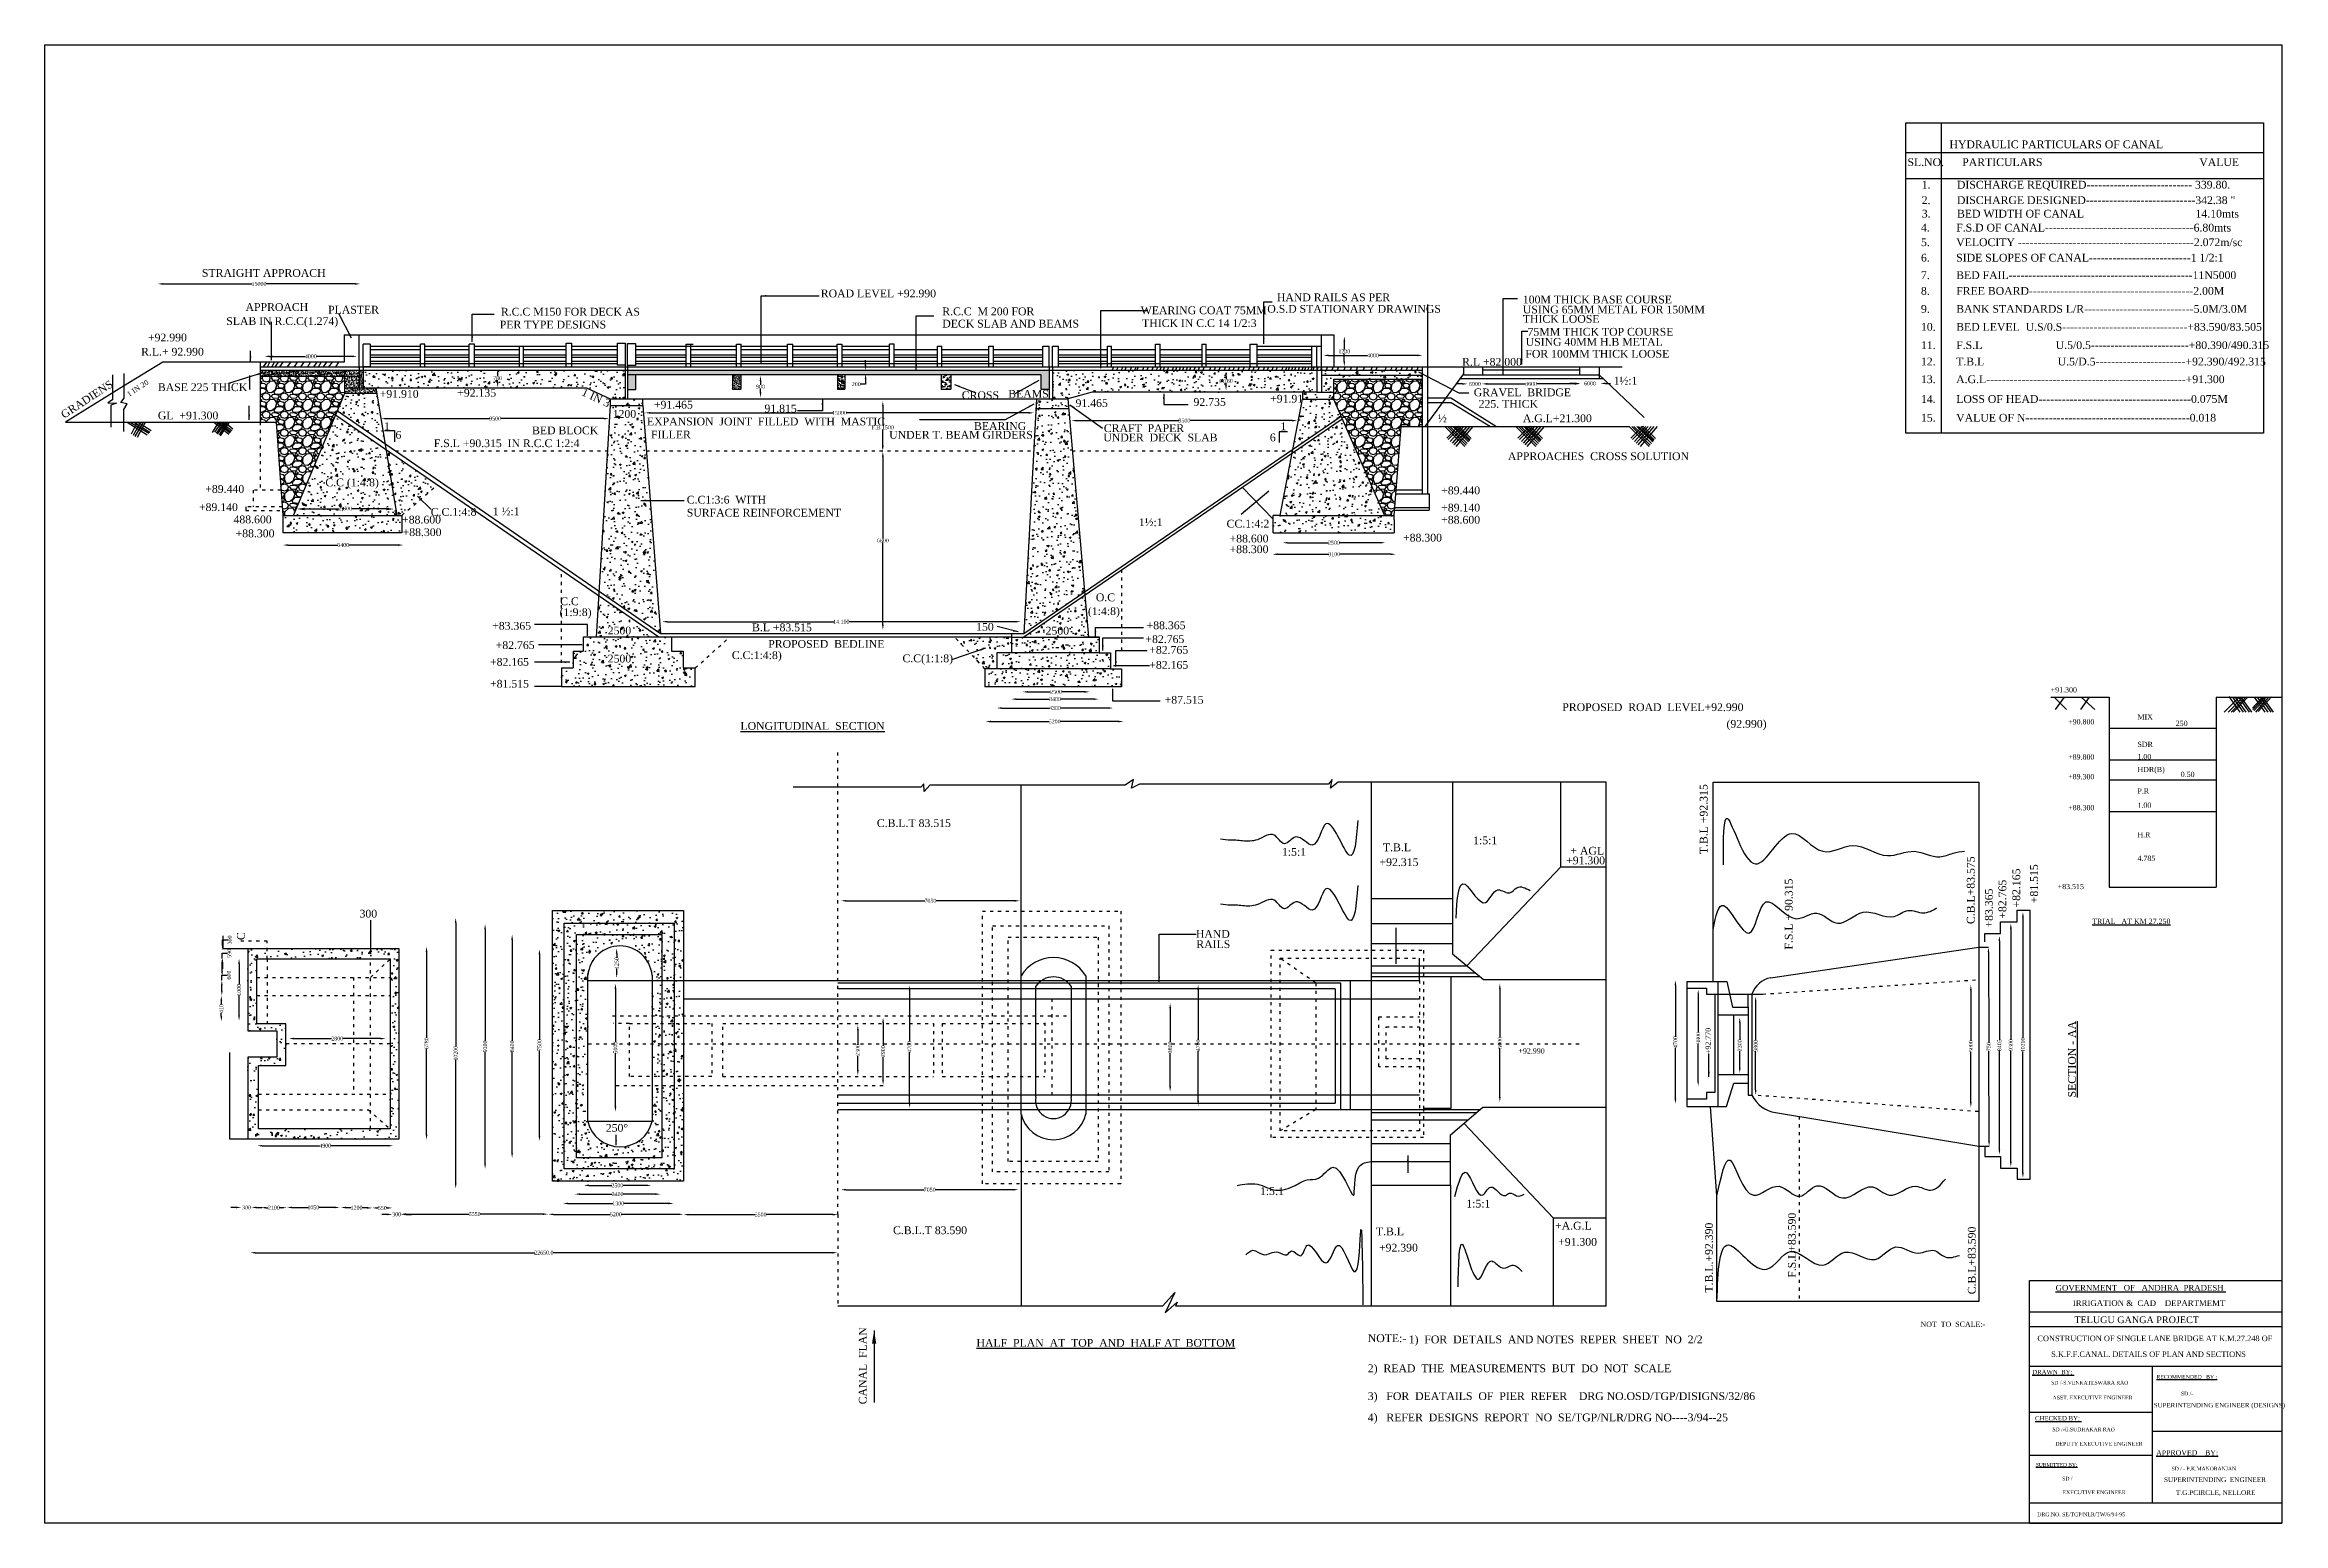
# Model space of a CAD drawing. Header units: millimetres. Extents: x 560 to 86912, y 2765 to 59761.
import ezdxf

# ---------------------------------------------------------------- set-up
doc = ezdxf.new("R2010")
doc.units = ezdxf.units.MM
doc.header["$MEASUREMENT"] = 0
doc.header["$PDMODE"] = 66
doc.header["$PDSIZE"] = 170
doc.linetypes.add('ACAD_ISO03W100', pattern=[30, 12, -18])
for name, color, linetype in [('DIM', 5, 'Continuous'), ('DOT LINE', 3, 'ACAD_ISO03W100'), ('DWG. LINE', 1, 'Continuous'), ('HATCH', 2, 'Continuous'), ('RAILING', 4, 'Continuous'), ('TEXT', 7, 'Continuous')]:
    doc.layers.add(name, color=color, linetype=linetype)
doc.layers.add('TITLE', color=7, linetype='Continuous', lineweight=30)
doc.styles.get("Standard").update_dxf_attribs({"font": 'TIMES.TTF', "height": 150})
doc.dimstyles.get("Standard").update_dxf_attribs({"dimtxt": 150, "dimasz": 200, "dimexe": 0.18, "dimexo": 0.0625, "dimgap": 0.09, "dimtad": 0, "dimtih": 1, "dimtoh": 1, "dimdec": 1, "dimzin": 0, "dimdsep": 46, "dimtxsty": 'Standard', "dimcen": 0.09, "dimse1": 1, "dimse2": 1, "dimclrd": 5, "dimclre": 5, "dimclrt": 4, "dimadec": 0, "dimazin": 0, "dimtfac": 1, "dimtdec": 1, "dimtofl": 0, "dimtmove": 0, "dimatfit": 3, "dimfxl": 1, "dimtolj": 1, "dimtzin": 0, "dimarcsym": 0})
pattern_1 = [(228.0128, (504, 700), (-5599.998763, -6300.00094), [94.175, -9323.3616]), (184.9697, (441, 630), (8400.000736, 699.993915), [161.6076, -15999.1475]), (132.5104, (280, 616), (6999.993503, -7700.006072), [113.9516, -11281.2224]), (267.2737, (7, 441), (699.997212, 14000.000206), [147.1666, -14569.4906]), (292.8337, (0, 294), (-3500.006934, 8399.997488), [144.3085, -14286.561]), (357.2737, (56, 161), (-14000.000206, 699.997212), [147.1666, -14569.4906]), (37.6942, (203, 154), (-9100.005142, -6999.993284), [194.6203, -19267.3943]), (72.2553, (357, 273), (4900.007534, 15399.997362), [183.7416, -18190.4247]), (121.4296, (413, 448), (-5600.005764, 9099.996526), [147.665, -14618.851]), (175.2364, (336, 574), (7700.000662, -699.994073), [168.5824, -8260.534]), (222.3974, (168, 588), (-8400.005146, -7699.9944574), [218.0136, -21583.3625]), (138.8141, (700, 434), (-4900.00206, 4199.99812), [74.411, -7366.691]), (171.4692, (644, 483), (9099.9988, -1400.005537), [141.566, -14015.0577]), (225, (504, 504), (-8e-14, -700.0002), [98.995, -890.9544]), (203.1986, (455, 588), (3499.99981, 1400.00093), [53.3106, -5277.7305]), (291.8014, (406, 567), (-699.99994, 2100.0002), [75.392, -3694.2234]), (30.9638, (434, 497), (2099.99862, 1400.00174), [122.45, -3959.216]), (161.5651, (539, 560), (1400.0003, -699.9989), [88.544, -2125.051]), (16.3895, (0, 567), (7000.001539, 2099.994897), [124.04, -12279.9915]), (70.3462, (119, 602), (-2799.996673, -7700.001495), [104.063, -10302.1856]), (293.1986, (539, 700), (-1400.00093, 3499.99981), [106.6205, -5224.4206]), (343.6105, (581, 602), (-7000.001539, 2099.994897), [124.04, -12279.9915]), (339.444, (0, 133), (-3500.00129, 1399.9972), [119.616, -5861.187]), (294.7751, (112, 91), (-3499.994532, 7700.002395), [100.2246, -9922.25]), (66.8014, (546, 0), (1400.00093, 3499.99981), [106.6205, -5224.4206]), (17.354, (588, 98), (-9100.001413, -2799.996152), [117.3417, -11616.797]), (69.444, (203, 0), (-1399.9972, -3500.00129), [59.808, -5920.995]), (101.3099, (504, 0), (-699.99834, 2800.00053), [35.693, -3533.62]), (165.9638, (497, 35), (2100.0004, -699.99864), [144.3085, -2741.865]), (186.009, (357, 70), (6999.999826, 699.999522), [133.735, -13239.746]), (303.6901, (434, 434), (-700.00093, 1399.9997), [100.9554, -2422.93]), (353.1572, (490, 350), (11899.999556, -1400.005599), [176.256, -17449.294]), (60.9454, (665, 329), (-2800.00002, -4900.00027), [72.069, -7134.872]), (90, (700, 392), (-700, 700), [42, -658]), (120.2564, (343, 91), (2799.99642, -4900.00172), [97.247, -9627.464]), (48.0128, (294, 175), (5599.998763, 6300.00094), [188.3504, -9229.1864]), (0, (420, 315), (700, 700), [182, -518]), (325.3048, (602, 315), (-6999.99598, 4900.006027), [110.68, -10957.292]), (254.0546, (693, 252), (-699.99992, -2800.00009), [101.9214, -4994.1556]), (207.646, (665, 154), (-13299.997065, -7000.005399), [165.9455, -16428.632]), (175.4261, (518, 77), (-9100.000391, 699.996361), [175.5593, -17380.352])]
pattern_2 = [(50, (0, 0), (717.26, -62.752), [75, -825]), (355, (0, 0), (-138.751, 752.192), [60, -660]), (100.4514, (59.8, -5.2), (578.5094, 689.4395), [63.74, -701.142]), (46.1842, (0, 200), (1067.241, -165.519), [112.5, -1237.5]), (96.6356, (88.9, 186.2), (934.663, 974.118), [95.61, -1051.713]), (351.1842, (0, 200), (934.662, 974.119), [90, -990]), (21, (100, 150), (596.907, -402.619), [75, -825]), (326, (100, 150), (243.315, 725.15), [60, -660]), (71.4514, (149.74, 116.45), (840.2226, 322.5305), [63.74, -701.142]), (37.5, (0, 0), (12.1599, 332.89385), [0, -652, 0, -670, 0, -662.5]), (7.5, (0, 0), (263.0695, 394.4117), [0, -382, 0, -637, 0, -252.5]), (327.5, (-223, 0), (533.8224, -22.5549), [0, -250, 0, -780, 0, -1035]), (317.5, (-323, 0), (583.1862, 100.105), [0, -325, 0, -518, 0, -735])]
pattern_3 = [(50, (0, 0), (71.72602, -6.275213), [7.5, -82.5]), (355, (0, 0), (-13.87513, 75.21921), [6, -66]), (100.4514, (5.98, -0.52), (57.85094, 68.94395), [6.37402, -70.11421]), (46.1842, (0, 20), (106.7241, -16.5519), [11.25, -123.75]), (96.6356, (8.89, 18.62), (93.46627, 97.41179), [9.56103, -105.1713]), (351.1842, (0, 20), (93.4662, 97.41186), [9, -99]), (21, (10, 15), (59.690705, -40.26189), [7.5, -82.5]), (326, (10, 15), (24.33153, 72.515), [6, -66]), (71.4514, (14.974, 11.645), (84.02226, 32.25305), [6.37402, -70.11421]), (37.5, (0, 0), (1.215986, 33.289385), [0, -65.2, 0, -67, 0, -66.25]), (7.5, (0, 0), (26.306954, 39.441171), [0, -38.2, 0, -63.7, 0, -25.25]), (327.5, (-22.3, 0), (53.382244, -2.255487), [0, -25, 0, -78, 0, -103.5]), (317.5, (-32.3, 0), (58.318617, 10.0105), [0, -32.5, 0, -51.8, 0, -73.5])]

msp = doc.modelspace()

# ---------------------------------------------------------------- texts
at = {"layer": 'DIM', "color": 4, "insert": (32890.64, 45010.93), "char_height": 150, "attachment_point": 5}
msp.add_mtext('\\A1;F.B 1500', dxfattribs=at)
at = {"layer": 'TEXT'}
for s, height, p in [('SL.NO.', 300, (72415.38, 55087.04)), ('HYDRAULIC PARTICULARS OF CANAL', 300, (74036.7, 55773.67)), (' PARTICULARS', 300, (74414.84, 55087.04)), (' VALUE', 300, (83560.47, 55087.04)), ('1.         DISCHARGE REQUIRED--------------------------- 339.80.', 300, (72964.04, 54216.57)), ('2.         DISCHARGE DESIGNED----------------------------342.38 "', 300, (72964.04, 53621.39)), (' 4.         F.S.D OF CANAL--------------------------------------6.80mts', 300, (72823.25, 52562.22)), (' 3.         BED WIDTH OF CANAL                                      14.10mts', 300, (72856.37, 53100.08)), (' 5.         VELOCITY ---------------------------------------------2.072m/sc', 300, (72823.25, 51999.53)), ('STRAIGHT APPROACH', 300, (6623.11, 50814.12)), (' 6.         SIDE SLOPES OF CANAL--------------------------1 1/2:1', 300, (72823.25, 51403.75)), (' 7.         BED FAIL-----------------------------------------------11N5000', 300, (72823.25, 50730.1)), (' ROAD LEVEL +92.990', 300, (30383.3, 50024.55)), (' HAND RAILS AS PER', 300, (47977.56, 49875.36)), (' 100M THICK BASE COURSE', 300, (57465.16, 49790.22)), (' 8.         FREE BOARD------------------------------------------2.00M', 300, (72823.25, 50122.3)), (' SLAB IN R.C.C(1.274)', 300, (7447.93, 48959.33)), (' APPROACH', 300, (8191.97, 49501.59)), (' PLASTER', 300, (11376.31, 49400.05)), (' R.C.C M150 FOR DECK AS', 300, (18042.2, 49320.42)), (' R.C.C  M 200 FOR', 300, (35069.4, 49333.48)), (' WEARING COAT 75MM', 300, (42724.05, 49375.31)), (' O.S.D STATIONARY DRAWINGS', 300, (47608.01, 49430.07)), (' THICK LOOSE', 300, (57465.16, 49043.89)), (' USING 65MM METAL FOR 150MM', 300, (57465.16, 49405.52)), (' 9.         BANK STANDARDS L/R----------------------------5.0M/3.0M', 300, (72823.25, 49429.07)), (' +92.990', 300, (4427.34, 48327.06)), (' PER TYPE DESIGNS', 300, (17999.05, 48824.66)), (' DECK SLAB AND BEAMS', 300, (35069.4, 48861.76)), (' THICK IN C.C 14 1/2:3', 300, (42778.96, 48881.57)), (' USING 40MM H.B METAL', 300, (57574.38, 48158.81)), (' 75MM THICK TOP COURSE', 300, (57647.19, 48546.79)), (' 10.       BED LEVEL  U.S/0.S--------------------------------+83.590/83.505', 300, (72823.25, 48735.83)), (' R.L.+ 92.990', 300, (4161.89, 47777.61)), ('R.L +82.000', 300, (55236.22, 47388.16)), (' FOR 100MM THICK LOOSE', 300, (57562.24, 47698.08)), (' 11.       F.S.L                         U.5/0.5-------------------------+80.390/490.315', 300, (72823.25, 48032)), (' 12.       T.B.L                         U.5/D.5-----------------------+92.390/492.315', 300, (72823.25, 47399.98)), (' BASE 225 THICK', 300, (4810.18, 46410.19)), ('1½:1', 300, (61078.99, 46660.15)), (' 13.       A.G.L---------------------------------------------------+91.300', 300, (72823.25, 46717.42)), (' +91.910', 300, (13368.12, 46153.07)), (' +92.135', 300, (16357.36, 46193.16)), ('+91.465', 300, (24058.06, 45735.37)), ('91.815', 300, (28322.82, 45588.65)), ('CROSS', 300, (35935.15, 46103.08)), ('BEAMS', 300, (37727.34, 46154.07)), ('91.465', 300, (40324, 45798.93)), ('92.735', 300, (44873.59, 45839.58)), ('+91.91', 300, (47829.95, 45966.67)), ('GRAVEL  BRIDGE', 300, (55686.41, 46211.17)), ('225. THICK', 300, (55874, 45768.86)), (' 14.       LOSS OF HEAD---------------------------------------0.075M', 300, (72823.25, 45955.29)), (' GL  +91.300', 300, (4810.18, 45320.37)), ('1', 300, (13651.29, 44908.76)), ('BED BLOCK', 300, (19358.11, 44744.61)), ('1200', 300, (22467.53, 45379.12)), ('EXPANSION  JOINT  FILLED  WITH  MASTIC', 300, (23790.89, 45088.82)), ('  BEARING', 300, (36180.96, 44913.89)), ('CRAFT  PAPER', 300, (41415.63, 44830.19)), ('1', 300, (48227.72, 44903.31)), ('½', 300, (54306.44, 45212.01)), ('A.G.L+21.300', 300, (57579.52, 45212.01)), (' 15.       VALUE OF N------------------------------------------0.018', 300, (72823.25, 45233.26)), ('6', 300, (14089.35, 44570.99)), ('F.S.L +90.315  IN R.C.C 1:2:4', 300, (15567.05, 44250.53)), ('FILLER', 300, (23948.3, 44584.85)), ('UNDER T. BEAM GIRDERS', 300, (33134.75, 44576.09)), ('UNDER  DECK  SLAB', 300, (41395.29, 44471.15)), ('6', 300, (47819.2, 44473.67)), ('APPROACHES  CROSS SOLUTION', 300, (57001.76, 43750.14)), (' +89.440', 300, (6639.46, 42486.44)), ('C.C (1:4:8)', 300, (11383.44, 42739.86)), ('C.C1:3:6  WITH', 300, (25326.07, 42073.55)), ('+89.440', 300, (54428.52, 42431.86)), (' +89.140', 300, (6394.22, 41786.03)), (' 488.600', 300, (7727.64, 41312.76)), (' +88.600', 300, (14231.44, 41304.49)), (' C.C.1:4:8', 300, (15337.25, 41602.29)), ('1 ½:1', 300, (17842.58, 41624.68)), ('SURFACE REINFORCEMENT', 300, (25326.07, 41572.84)), ('1½:1', 300, (42764.39, 41203.55)), ('CC.1:4:2', 300, (46151.97, 41149.66)), ('+89.140', 300, (54428.52, 41767.41)), ('+88.600', 300, (54428.52, 41299.28)), (' +88.300', 300, (7807.36, 40774.43)), (' +88.300', 300, (14250.85, 40821.25)), ('+88.600', 300, (46265.45, 40576.45)), ('+88.300', 300, (52957.4, 40609.66)), ('+88.300', 300, (46265.45, 40162.67)), ('(1:9:8)', 300, (20420.07, 37737.16)), ('C.C', 300, (20444.04, 38156.34)), ('(1:4:8)', 300, (40801.59, 37777.04)), ('O.C', 300, (41107.5, 38308.59)), ('+83.365', 300, (17818.87, 37210.93)), ('2500', 300, (22275.86, 37030.54)), ('B.L +83.515', 300, (27843.2, 37150.86)), ('150', 300, (36488.46, 37171.43)), ('2500', 300, (39168.98, 37023.34)), ('+88.365', 300, (43064.09, 37230.66)), ('+82.765', 300, (17955.89, 36466.34)), ('C.C:1:4:8)', 300, (27064.45, 36079.43)), ('PROPOSED  BEDLINE', 300, (28468.75, 36513.1)), ('C.C(1:1:8)', 300, (33647.62, 35958.33)), ('+82.765', 300, (43019.63, 36697.56)), ('+82.765', 300, (43167.84, 36282.94)), ('+82.165', 300, (17736.96, 35818.55)), ('2500', 300, (22275.86, 35947.99)), ('+82.165', 300, (43167.84, 35702.81)), ('+81.515', 300, (17736.96, 34977.76)), ('+87.515', 300, (43760.68, 34357.88)), ('+91.300', 200, (77942.43, 34794.36)), ('PROPOSED  ROAD  LEVEL+92.990', 300, (59101.04, 34074.34)), ('(92.990)', 300, (65434.85, 33431.74)), ('+90.800', 200, (78615.39, 33561.66)), ('MIX', 200, (81288.57, 33748.44)), ('250', 200, (82764.73, 33501.79)), ('SDR', 200, (81288.57, 32689.26)), ('+89.800', 200, (78615.39, 32203.63)), ('1.00', 200, (81288.57, 32216.09)), ('+89.300', 200, (78615.39, 31445.33)), ('HDR(B)', 200, (81288.57, 31721.35)), ('P.R', 200, (81288.57, 30894.21)), ('0.50', 200, (82956.66, 31533.55)), ('+88.300', 200, (78615.39, 30251.6)), ('1.00', 200, (81288.57, 30345.53)), ('C.B.L.T 83.515', 300, (32658.83, 29604.87)), ('H.R', 200, (81288.57, 29205.49)), ('1:5:1', 300, (48285.69, 28494.61)), ('T.B.L', 300, (52182.3, 28670.57)), ('1:5:1', 300, (55662.37, 28940.79)), ('+ AGL ', 300, (59412.1, 28539.3)), ('4.785', 200, (81288.57, 28300.55)), ('+92.315', 300, (52050.21, 28098.69)), ('+91.300', 300, (59249.02, 28166.67)), ('+83.515', 200, (78211.92, 27210.41)), ('300', 300, (12702.32, 26113.44)), ('%%UTRIAL   AT KM 27.250', 200, (79541.86, 25867.85)), ('HAND', 300, (44965.94, 25332.43)), ('RAILS', 300, (44983.14, 24937.16)), ('+92.990', 200, (57410.1, 20870.14)), ('250%%D', 300, (22202.76, 17853.13)), ('1:5:1', 300, (47437.41, 15415.8)), ('1:5:1', 300, (55395.29, 14933.6)), ('C.B.L.T 83.590', 300, (33282.41, 13908.11)), ('T.B.L', 300, (51911.03, 13862.46)), ('+A.G.L', 300, (58821.29, 14083.67)), ('+92.390', 300, (52028.78, 13237.47)), ('+91.300', 300, (58939.03, 13458.68)), ('NOT  TO  SCALE:-', 200, (72919.8, 10333.97)), ('NOTE:-', 300, (51597.65, 9746.87)), ('1)  FOR  DETAILS  AND NOTES  REPER  SHEET  NO  2/2', 300, (53175.71, 9699.66)), ('2)  READ  THE  MEASUREMENTS  BUT  DO  NOT  SCALE', 300, (51597.65, 8585.6)), ('3)   FOR  DEATAILS  OF  PIER  REFER    DRG NO.OSD/TGP/DISIGNS/32/86', 300, (51597.65, 7514.14)), ('4)   REFER  DESIGNS  REPORT  NO  SE/TGP/NLR/DRG NO----3/94--25', 300, (51597.65, 6692.76))]:
    msp.add_text(s, height=height, dxfattribs=at).set_placement(p)
for s, height, rotation, p in [('GRADIENS', 300, 33.2993356, (1306.92, 45342.21)), ('1 IN 20', 200, 33.2993356, (3808.66, 46184.74)), ('1 IN 3', 300, 335.233589, (21236.8, 46263.7)), ('T.B.L +92.315', 300, 90, (64703.61, 28556.95)), ('C.B.L+83.575', 300, 90, (75007.31, 25862.32)), ('+82.165', 300, 90, (76764.51, 26502.1)), ('+81.515', 300, 90, (77449.52, 26665.76)), ('F.S.L + 90.315', 300, 90, (67985.49, 24880.82)), ('+83.365', 300, 90, (75707.21, 25728.42)), ('+82.765', 300, 90, (76228.41, 26070.62)), ('C', 300, 90, (8274.66, 25246.61)), ('+92.770', 200, 90, (64825.62, 20850.7)), ('%%USECTION - AA', 300, 90, (78912.47, 19180.12)), ('F.S.L+83.590', 300, 90, (68107.94, 12225.49)), ('T.B.L.+92.390', 300, 90, (64907.88, 11654.55)), ('C.B.L+83.590', 300, 90, (75046.83, 11589.3)), ('CANAL  FLAN', 300, 90, (32264.18, 7348.43))]:
    msp.add_text(s, height=height, rotation=rotation, dxfattribs=at).set_placement(p)
at = {"layer": 'TITLE'}
for s, p in [('%%ULONGITUDINAL  SECTION', (27398.32, 33351.66)), ('%%UHALF  PLAN  AT  TOP  AND  HALF AT  BOTTOM', (36502.25, 9566.44))]:
    msp.add_text(s, height=300, dxfattribs=at).set_placement(p)
at = {"layer": 'TITLE', "lineweight": 30}
for s, height, p in [('%%UGOVERNMENT   OF   ANDHRA  PRADESH ', 224.3873, (78132.93, 11727.15)), ('IRRIGATION &  CAD    DEPARTMEMT ', 224.3873, (78795.07, 11138.69)), ('TELUGU GANGA PROJECT', 258.1251, (78853.44, 10478.12)), ('CONSTRUCTION OF SINGLE LANE BRIDGE AT K.M.27.248 OF', 213.0392, (77428.6, 9782.74)), ('%%UDRAWN  BY; ', 170.4435, (77230.97, 8506.74)), ('S.K.F.F.CANAL. DETAILS OF PLAN AND SECTIONS', 213.0392, (77960.61, 9173.8)), ('SD /-S.VENKATESWARA RAO', 142.7813, (77959.76, 8109.66)), ('%%URECOMMENDED   BY :', 146.2709, (82019.42, 8334.64)), ('SD /- ', 142.781, (82968.64, 7689)), ('ASST. EXECUTIVE ENGINEER', 146.4751, (78012.46, 7534.08)), ('SUPERINTENDING ENGINEER (DESIGNS)', 174.5235, (81915.53, 7227.9)), ('%%UCHECKED BY: ', 170.4435, (77338.37, 6725.93)), ('SD /-G.SUDHAKAR RAO', 142.7813, (78008.97, 6306.73)), ('DEPUTY EXECUTIVE ENGINEER', 146.4751, (78119.86, 5753.27)), ('%%UAPPROVED    BY;', 196.6656, (82011.6, 5381.9)), ('%%USUBMITTED BY;', 137.6667, (77366.36, 4947.25)), ('SD /', 142.781, (78386.08, 4410.42)), ('SUPERINTENDING  ENGINEER', 182.605, (82312.63, 4349.7)), ('SD / - P.K.MANORANJAN', 142.7813, (82604.58, 4797.11)), ('EXECUTIVE ENGINEER', 146.4751, (78397.67, 3885.45)), ('T.G.PCIRCLE, NELLORE', 182.605, (82773.23, 3852.31)), ('DRG.NO. SE/TGP/NLR/TW/6/94-95', 146.4751, (77423.01, 3030.76))]:
    msp.add_text(s, height=height, dxfattribs=at).set_placement(p)

# ---------------------------------------------------------------- blocks, each defined once
blk = doc.blocks.new('*D2')
at = {"layer": 'Defpoints', "color": 0}
for p in [(10286, 41813), (14034, 41865), (14034, 41813)]:
    blk.add_point(p, dxfattribs=at)
at = {"layer": 'DIM', "color": 5, "lineweight": -2}
for p, q in [((10586, 41865), (11917, 41865)), ((13734, 41865), (12403, 41865))]:
    blk.add_line(p, q, dxfattribs=at)
at = {"layer": 'DIM', "color": 5}
for points in [[(10586, 41915), (10586, 41815), (10286, 41865)], [(13734, 41915), (13734, 41815), (14034, 41865)]]:
    blk.add_solid(points, dxfattribs=at)
at = {"layer": 'DIM', "color": 4, "insert": (12160, 41865), "char_height": 150, "attachment_point": 5}
blk.add_mtext('\\A1;2,800', dxfattribs=at)
blk = doc.blocks.new('*D3')
at = {"layer": 'Defpoints', "color": 0}
for p in [(9752, 40505), (14391, 40505), (14391, 40474)]:
    blk.add_point(p, dxfattribs=at)
at = {"layer": 'DIM', "color": 5, "lineweight": -2}
for p, q in [((9952, 40474), (11859, 40474)), ((14191, 40474), (12285, 40474))]:
    blk.add_line(p, q, dxfattribs=at)
at = {"layer": 'DIM', "color": 5}
for points in [[(9952, 40508), (9952, 40441), (9752, 40474)], [(14191, 40508), (14191, 40441), (14391, 40474)]]:
    blk.add_solid(points, dxfattribs=at)
at = {"layer": 'DIM', "color": 4, "insert": (12072, 40474), "char_height": 150, "attachment_point": 5}
blk.add_mtext('\\A1;3400', dxfattribs=at)
blk = doc.blocks.new('*D4')
at = {"layer": 'Defpoints', "color": 0}
for p in [(9039, 47884), (12608, 47884), (12608, 47749)]:
    blk.add_point(p, dxfattribs=at)
at = {"layer": 'DIM', "color": 5, "lineweight": -2}
for p, q in [((9239, 47749), (10608, 47749)), ((12408, 47749), (11039, 47749))]:
    blk.add_line(p, q, dxfattribs=at)
at = {"layer": 'DIM', "color": 5}
for points in [[(9239, 47782), (9239, 47715), (9039, 47749)], [(12408, 47782), (12408, 47715), (12608, 47749)]]:
    blk.add_solid(points, dxfattribs=at)
at = {"layer": 'DIM', "color": 4, "insert": (10823, 47749), "char_height": 150, "attachment_point": 5}
blk.add_mtext('\\A1;4000', dxfattribs=at)
blk = doc.blocks.new('*D5')
at = {"layer": 'Defpoints', "color": 0}
for p in [(4921, 50421), (12725, 50542), (12725, 50421)]:
    blk.add_point(p, dxfattribs=at)
at = {"layer": 'DIM', "color": 5, "lineweight": -2}
for p, q in [((5121, 50542), (8563, 50542)), ((12525, 50542), (9083, 50542))]:
    blk.add_line(p, q, dxfattribs=at)
at = {"layer": 'DIM', "color": 5}
for points in [[(5121, 50576), (5121, 50509), (4921, 50542)], [(12525, 50576), (12525, 50509), (12725, 50542)]]:
    blk.add_solid(points, dxfattribs=at)
at = {"layer": 'DIM', "color": 4, "insert": (8823, 50542), "char_height": 150, "attachment_point": 5}
blk.add_mtext('\\A1;15000', dxfattribs=at)
blk = doc.blocks.new('*D6')
at = {"layer": 'Defpoints', "color": 0}
for p in [(23716, 45706), (38716, 45706), (38716, 45571)]:
    blk.add_point(p, dxfattribs=at)
at = {"layer": 'DIM', "color": 5, "lineweight": -2}
for p, q in [((23916, 45571), (30956, 45571)), ((38516, 45571), (31476, 45571))]:
    blk.add_line(p, q, dxfattribs=at)
at = {"layer": 'DIM', "color": 5}
for points in [[(23916, 45605), (23916, 45538), (23716, 45571)], [(38516, 45605), (38516, 45538), (38716, 45571)]]:
    blk.add_solid(points, dxfattribs=at)
at = {"layer": 'DIM', "color": 4, "insert": (31216, 45571), "char_height": 150, "attachment_point": 5}
blk.add_mtext('\\A1;15000', dxfattribs=at)
blk = doc.blocks.new('*D7')
at = {"layer": 'Defpoints', "color": 0}
for p in [(18034, 47267), (18030, 46552), (18034, 46552)]:
    blk.add_point(p, dxfattribs=at)
at = {"layer": 'DIM', "color": 5, "lineweight": -2}
for p, q in [((18030, 47067), (18030, 46986)), ((18030, 46752), (18030, 46833))]:
    blk.add_line(p, q, dxfattribs=at)
at = {"layer": 'DIM', "color": 5}
for points in [[(17996, 47067), (18063, 47067), (18030, 47267)], [(17996, 46752), (18063, 46752), (18030, 46552)]]:
    blk.add_solid(points, dxfattribs=at)
at = {"layer": 'DIM', "color": 4, "insert": (18030, 46909), "char_height": 150, "attachment_point": 5}
blk.add_mtext('\\A1;780', dxfattribs=at)
blk = doc.blocks.new('*D8')
at = {"layer": 'Defpoints', "color": 0}
for p in [(24372, 37615), (38207, 37615), (38207, 37520)]:
    blk.add_point(p, dxfattribs=at)
at = {"layer": 'DIM', "color": 5, "lineweight": -2}
for p, q in [((24572, 37520), (31002, 37520)), ((38007, 37520), (31577, 37520))]:
    blk.add_line(p, q, dxfattribs=at)
at = {"layer": 'DIM', "color": 5}
for points in [[(24572, 37553), (24572, 37487), (24372, 37520)], [(38007, 37553), (38007, 37487), (38207, 37520)]]:
    blk.add_solid(points, dxfattribs=at)
at = {"layer": 'DIM', "color": 4, "insert": (31289, 37520), "char_height": 150, "attachment_point": 5}
blk.add_mtext('\\A1;14.100', dxfattribs=at)
blk = doc.blocks.new('*D9')
at = {"layer": 'Defpoints', "color": 0}
for p in [(32891, 44083), (32924, 44083), (32924, 37211)]:
    blk.add_point(p, dxfattribs=at)
at = {"layer": 'DIM', "color": 5, "lineweight": -2}
for p, q in [((32891, 43883), (32891, 40723)), ((32891, 37411), (32891, 40571))]:
    blk.add_line(p, q, dxfattribs=at)
at = {"layer": 'DIM', "color": 5}
for points in [[(32857, 43883), (32924, 43883), (32891, 44083)], [(32857, 37411), (32924, 37411), (32891, 37211)]]:
    blk.add_solid(points, dxfattribs=at)
at = {"layer": 'DIM', "color": 4, "insert": (32891, 40647), "char_height": 150, "attachment_point": 5}
blk.add_mtext('\\A1;6800', dxfattribs=at)
blk = doc.blocks.new('*D10')
at = {"layer": 'Defpoints', "color": 0}
for p in [(28112, 46996), (28172, 46996), (28112, 46161)]:
    blk.add_point(p, dxfattribs=at)
at = {"layer": 'DIM', "color": 5, "lineweight": -2}
for p, q in [((28172, 46796), (28172, 46655)), ((28172, 46361), (28172, 46502))]:
    blk.add_line(p, q, dxfattribs=at)
at = {"layer": 'DIM', "color": 5}
for points in [[(28138, 46796), (28205, 46796), (28172, 46996)], [(28138, 46361), (28205, 46361), (28172, 46161)]]:
    blk.add_solid(points, dxfattribs=at)
at = {"layer": 'DIM', "color": 4, "insert": (28172, 46579), "char_height": 150, "attachment_point": 5}
blk.add_mtext('\\A1;900', dxfattribs=at)
blk = doc.blocks.new('*D11')
at = {"layer": 'Defpoints', "color": 0}
for p in [(31897, 47202), (31897, 47078), (32224, 47078)]:
    blk.add_point(p, dxfattribs=at)
at = {"layer": 'DIM', "color": 5, "lineweight": -2}
for p, q in [((32224, 47402), (32224, 47602)), ((32224, 46678), (32024, 46678)), ((32224, 46878), (32224, 46678))]:
    blk.add_line(p, q, dxfattribs=at)
at = {"layer": 'DIM', "color": 5}
for points in [[(32191, 47402), (32258, 47402), (32224, 47202)], [(32191, 46878), (32258, 46878), (32224, 47078)]]:
    blk.add_solid(points, dxfattribs=at)
at = {"layer": 'DIM', "color": 4, "insert": (31864, 46678), "char_height": 150, "attachment_point": 5}
blk.add_mtext('\\A1;200', dxfattribs=at)
blk = doc.blocks.new('*D12')
at = {"layer": 'Defpoints', "color": 0}
for p in [(40166, 45559), (48878, 45559), (48878, 45272)]:
    blk.add_point(p, dxfattribs=at)
at = {"layer": 'DIM', "color": 5, "lineweight": -2}
for p, q in [((40366, 45272), (44309, 45272)), ((48678, 45272), (44735, 45272))]:
    blk.add_line(p, q, dxfattribs=at)
at = {"layer": 'DIM', "color": 5}
for points in [[(40366, 45305), (40366, 45239), (40166, 45272)], [(48678, 45305), (48678, 45239), (48878, 45272)]]:
    blk.add_solid(points, dxfattribs=at)
at = {"layer": 'DIM', "color": 4, "insert": (44522, 45272), "char_height": 150, "attachment_point": 5}
blk.add_mtext('\\A1;9500', dxfattribs=at)
blk = doc.blocks.new('*D13')
at = {"layer": 'Defpoints', "color": 0}
for p in [(50663, 48519), (50663, 47360), (50692, 47360)]:
    blk.add_point(p, dxfattribs=at)
at = {"layer": 'DIM', "color": 5, "lineweight": -2}
for p, q in [((50692, 48319), (50692, 48016)), ((50692, 47560), (50692, 47863))]:
    blk.add_line(p, q, dxfattribs=at)
at = {"layer": 'DIM', "color": 5}
for points in [[(50659, 48319), (50726, 48319), (50692, 48519)], [(50659, 47560), (50726, 47560), (50692, 47360)]]:
    blk.add_solid(points, dxfattribs=at)
at = {"layer": 'DIM', "color": 4, "insert": (50692, 47939), "char_height": 150, "attachment_point": 5}
blk.add_mtext('\\A1;1200', dxfattribs=at)
blk = doc.blocks.new('*D14')
at = {"layer": 'Defpoints', "color": 0}
for p in [(49892, 47774), (53710, 47786), (53710, 47774)]:
    blk.add_point(p, dxfattribs=at)
at = {"layer": 'DIM', "color": 5, "lineweight": -2}
for p, q in [((50092, 47786), (51585, 47786)), ((53510, 47786), (52017, 47786))]:
    blk.add_line(p, q, dxfattribs=at)
at = {"layer": 'DIM', "color": 5}
for points in [[(50092, 47820), (50092, 47753), (49892, 47786)], [(53510, 47820), (53510, 47753), (53710, 47786)]]:
    blk.add_solid(points, dxfattribs=at)
at = {"layer": 'DIM', "color": 4, "insert": (51801, 47786), "char_height": 150, "attachment_point": 5}
blk.add_mtext('\\A1;4000', dxfattribs=at)
blk = doc.blocks.new('*D15')
at = {"layer": 'Defpoints', "color": 0}
for p in [(55444, 46655), (56013, 46686), (56013, 46655)]:
    blk.add_point(p, dxfattribs=at)
at = {"layer": 'DIM', "color": 5, "lineweight": -2}
for p, q in [((55244, 46686), (55044, 46686)), ((56213, 46686), (56413, 46686))]:
    blk.add_line(p, q, dxfattribs=at)
at = {"layer": 'DIM', "color": 5}
for points in [[(55244, 46719), (55244, 46653), (55444, 46686)], [(56213, 46719), (56213, 46653), (56013, 46686)]]:
    blk.add_solid(points, dxfattribs=at)
at = {"layer": 'DIM', "color": 4, "insert": (55729, 46686), "char_height": 150, "attachment_point": 5}
blk.add_mtext('\\A1;6000', dxfattribs=at)
blk = doc.blocks.new('*D16')
at = {"layer": 'Defpoints', "color": 0}
for p in [(56013, 46686), (59780, 46689), (59780, 46686)]:
    blk.add_point(p, dxfattribs=at)
at = {"layer": 'DIM', "color": 5, "lineweight": -2}
for p, q in [((56213, 46689), (57684, 46689)), ((59580, 46689), (58110, 46689))]:
    blk.add_line(p, q, dxfattribs=at)
at = {"layer": 'DIM', "color": 5}
for points in [[(56213, 46722), (56213, 46656), (56013, 46689)], [(59580, 46722), (59580, 46656), (59780, 46689)]]:
    blk.add_solid(points, dxfattribs=at)
at = {"layer": 'DIM', "color": 4, "insert": (57897, 46689), "char_height": 150, "attachment_point": 5}
blk.add_mtext('\\A1;3600', dxfattribs=at)
blk = doc.blocks.new('*D17')
at = {"layer": 'Defpoints', "color": 0}
for p in [(59780, 46689), (60566, 46707), (60566, 46689)]:
    blk.add_point(p, dxfattribs=at)
at = {"layer": 'DIM', "color": 5, "lineweight": -2}
for p, q in [((59580, 46707), (59380, 46707)), ((60766, 46707), (60966, 46707))]:
    blk.add_line(p, q, dxfattribs=at)
at = {"layer": 'DIM', "color": 5}
for points in [[(59580, 46741), (59580, 46674), (59780, 46707)], [(60766, 46741), (60766, 46674), (60566, 46707)]]:
    blk.add_solid(points, dxfattribs=at)
at = {"layer": 'DIM', "color": 4, "insert": (60173, 46707), "char_height": 150, "attachment_point": 5}
blk.add_mtext('\\A1;6000', dxfattribs=at)
blk = doc.blocks.new('*D18')
at = {"layer": 'Defpoints', "color": 0}
for p in [(48310, 40574), (52277, 40574), (52277, 40565)]:
    blk.add_point(p, dxfattribs=at)
at = {"layer": 'DIM', "color": 5, "lineweight": -2}
for p, q in [((48510, 40565), (50078, 40565)), ((52077, 40565), (50509, 40565))]:
    blk.add_line(p, q, dxfattribs=at)
at = {"layer": 'DIM', "color": 5}
for points in [[(48510, 40598), (48510, 40532), (48310, 40565)], [(52077, 40598), (52077, 40532), (52277, 40565)]]:
    blk.add_solid(points, dxfattribs=at)
at = {"layer": 'DIM', "color": 4, "insert": (50293, 40565), "char_height": 150, "attachment_point": 5}
blk.add_mtext('\\A1;2500', dxfattribs=at)
blk = doc.blocks.new('*D19')
at = {"layer": 'Defpoints', "color": 0}
for p in [(47925, 40121), (52682, 40121), (52682, 40120)]:
    blk.add_point(p, dxfattribs=at)
at = {"layer": 'DIM', "color": 5, "lineweight": -2}
for p, q in [((48125, 40120), (50090, 40120)), ((52482, 40120), (50517, 40120))]:
    blk.add_line(p, q, dxfattribs=at)
at = {"layer": 'DIM', "color": 5}
for points in [[(48125, 40154), (48125, 40087), (47925, 40120)], [(52482, 40154), (52482, 40087), (52682, 40120)]]:
    blk.add_solid(points, dxfattribs=at)
at = {"layer": 'DIM', "color": 4, "insert": (50304, 40120), "char_height": 150, "attachment_point": 5}
blk.add_mtext('\\A1;3100', dxfattribs=at)
blk = doc.blocks.new('*D20')
at = {"layer": 'Defpoints', "color": 0}
for p in [(38285, 34799), (40868, 34814), (40868, 34799)]:
    blk.add_point(p, dxfattribs=at)
at = {"layer": 'DIM', "color": 5, "lineweight": -2}
for p, q in [((38485, 34814), (39361, 34814)), ((40668, 34814), (39792, 34814))]:
    blk.add_line(p, q, dxfattribs=at)
at = {"layer": 'DIM', "color": 5}
for points in [[(38485, 34847), (38485, 34781), (38285, 34814)], [(40668, 34847), (40668, 34781), (40868, 34814)]]:
    blk.add_solid(points, dxfattribs=at)
at = {"layer": 'DIM', "color": 4, "insert": (39576, 34814), "char_height": 150, "attachment_point": 5}
blk.add_mtext('\\A1;2500', dxfattribs=at)
blk = doc.blocks.new('*D21')
at = {"layer": 'Defpoints', "color": 0}
for p in [(37845, 34550), (41220, 34550), (41220, 34535)]:
    blk.add_point(p, dxfattribs=at)
at = {"layer": 'DIM', "color": 5, "lineweight": -2}
for p, q in [((38045, 34535), (39319, 34535)), ((41020, 34535), (39745, 34535))]:
    blk.add_line(p, q, dxfattribs=at)
at = {"layer": 'DIM', "color": 5}
for points in [[(38045, 34569), (38045, 34502), (37845, 34535)], [(41020, 34569), (41020, 34502), (41220, 34535)]]:
    blk.add_solid(points, dxfattribs=at)
at = {"layer": 'DIM', "color": 4, "insert": (39532, 34535), "char_height": 150, "attachment_point": 5}
blk.add_mtext('\\A1;3400', dxfattribs=at)
blk = doc.blocks.new('*D22')
at = {"layer": 'Defpoints', "color": 0}
for p in [(37287, 34213), (41778, 34213), (41778, 34191)]:
    blk.add_point(p, dxfattribs=at)
at = {"layer": 'DIM', "color": 5, "lineweight": -2}
for p, q in [((37487, 34191), (39316, 34191)), ((41578, 34191), (39748, 34191))]:
    blk.add_line(p, q, dxfattribs=at)
at = {"layer": 'DIM', "color": 5}
for points in [[(37487, 34224), (37487, 34158), (37287, 34191)], [(41578, 34224), (41578, 34158), (41778, 34191)]]:
    blk.add_solid(points, dxfattribs=at)
at = {"layer": 'DIM', "color": 4, "insert": (39532, 34191), "char_height": 150, "attachment_point": 5}
blk.add_mtext('\\A1;4300', dxfattribs=at)
blk = doc.blocks.new('*D23')
at = {"layer": 'Defpoints', "color": 0}
for p in [(36861, 33612), (42174, 33670), (42174, 33612)]:
    blk.add_point(p, dxfattribs=at)
at = {"layer": 'DIM', "color": 5, "lineweight": -2}
for p, q in [((37061, 33670), (39305, 33670)), ((41974, 33670), (39730, 33670))]:
    blk.add_line(p, q, dxfattribs=at)
at = {"layer": 'DIM', "color": 5}
for points in [[(37061, 33704), (37061, 33637), (36861, 33670)], [(41974, 33704), (41974, 33637), (42174, 33670)]]:
    blk.add_solid(points, dxfattribs=at)
at = {"layer": 'DIM', "color": 4, "insert": (39518, 33670), "char_height": 150, "attachment_point": 5}
blk.add_mtext('\\A1;5200', dxfattribs=at)
blk = doc.blocks.new('*D24')
at = {"layer": 'Defpoints', "color": 0}
for p in [(15288, 24989), (15294, 24989), (15294, 17544)]:
    blk.add_point(p, dxfattribs=at)
at = {"layer": 'DIM', "color": 5, "lineweight": -2}
for p, q in [((15288, 24789), (15288, 21479)), ((15288, 17744), (15288, 21053))]:
    blk.add_line(p, q, dxfattribs=at)
at = {"layer": 'DIM', "color": 5}
for points in [[(15255, 24789), (15321, 24789), (15288, 24989)], [(15255, 17744), (15321, 17744), (15288, 17544)]]:
    blk.add_solid(points, dxfattribs=at)
at = {"layer": 'DIM', "color": 4, "insert": (15288, 21266), "char_height": 150, "attachment_point": 5, "rotation": 90}
blk.add_mtext('\\A1;6780', dxfattribs=at)
blk = doc.blocks.new('*D25')
at = {"layer": 'Defpoints', "color": 0}
for p in [(16412, 26104), (16763, 26104), (16763, 15665)]:
    blk.add_point(p, dxfattribs=at)
at = {"layer": 'DIM', "color": 5, "lineweight": -2}
for p, q in [((16412, 25904), (16412, 21144)), ((16412, 15865), (16412, 20624))]:
    blk.add_line(p, q, dxfattribs=at)
at = {"layer": 'DIM', "color": 5}
for points in [[(16379, 25904), (16446, 25904), (16412, 26104)], [(16379, 15865), (16446, 15865), (16412, 15665)]]:
    blk.add_solid(points, dxfattribs=at)
at = {"layer": 'DIM', "color": 4, "insert": (16412, 20884), "char_height": 150, "attachment_point": 5, "rotation": 90}
blk.add_mtext('\\A1;10200', dxfattribs=at)
blk = doc.blocks.new('*D26')
at = {"layer": 'Defpoints', "color": 0}
for p in [(17546, 25863), (18044, 25863), (18044, 16432)]:
    blk.add_point(p, dxfattribs=at)
at = {"layer": 'DIM', "color": 5, "lineweight": -2}
for p, q in [((17546, 25663), (17546, 21361)), ((17546, 16632), (17546, 20934))]:
    blk.add_line(p, q, dxfattribs=at)
at = {"layer": 'DIM', "color": 5}
for points in [[(17512, 25663), (17579, 25663), (17546, 25863)], [(17512, 16632), (17579, 16632), (17546, 16432)]]:
    blk.add_solid(points, dxfattribs=at)
at = {"layer": 'DIM', "color": 4, "insert": (17546, 21147), "char_height": 150, "attachment_point": 5, "rotation": 90}
blk.add_mtext('\\A1;9300', dxfattribs=at)
blk = doc.blocks.new('*D27')
at = {"layer": 'Defpoints', "color": 0}
for p in [(18589, 25453), (18810, 25453), (18810, 16842)]:
    blk.add_point(p, dxfattribs=at)
at = {"layer": 'DIM', "color": 5, "lineweight": -2}
for p, q in [((18589, 25253), (18589, 21359)), ((18589, 17042), (18589, 20937))]:
    blk.add_line(p, q, dxfattribs=at)
at = {"layer": 'DIM', "color": 5}
for points in [[(18556, 25253), (18622, 25253), (18589, 25453)], [(18556, 17042), (18622, 17042), (18589, 16842)]]:
    blk.add_solid(points, dxfattribs=at)
at = {"layer": 'DIM', "color": 4, "insert": (18589, 21148), "char_height": 150, "attachment_point": 5, "rotation": 90}
blk.add_mtext('\\A1;8400', dxfattribs=at)
blk = doc.blocks.new('*D28')
at = {"layer": 'Defpoints', "color": 0}
for p in [(19487, 24894), (19643, 24894), (19487, 17503)]:
    blk.add_point(p, dxfattribs=at)
at = {"layer": 'DIM', "color": 5, "lineweight": -2}
for p, q in [((19643, 24694), (19643, 21412)), ((19643, 17703), (19643, 20985))]:
    blk.add_line(p, q, dxfattribs=at)
at = {"layer": 'DIM', "color": 5}
for points in [[(19609, 24694), (19676, 24694), (19643, 24894)], [(19609, 17703), (19676, 17703), (19643, 17503)]]:
    blk.add_solid(points, dxfattribs=at)
at = {"layer": 'DIM', "color": 4, "insert": (19643, 21199), "char_height": 150, "attachment_point": 5, "rotation": 90}
blk.add_mtext('\\A1;7500', dxfattribs=at)
blk = doc.blocks.new('*D29')
at = {"layer": 'Defpoints', "color": 0}
for p in [(21350, 15755), (23949, 15789), (23949, 15755)]:
    blk.add_point(p, dxfattribs=at)
at = {"layer": 'DIM', "color": 5, "lineweight": -2}
for p, q in [((21550, 15789), (22434, 15789)), ((23749, 15789), (22865, 15789))]:
    blk.add_line(p, q, dxfattribs=at)
at = {"layer": 'DIM', "color": 5}
for points in [[(21550, 15823), (21550, 15756), (21350, 15789)], [(23749, 15823), (23749, 15756), (23949, 15789)]]:
    blk.add_solid(points, dxfattribs=at)
at = {"layer": 'DIM', "color": 4, "insert": (22649, 15789), "char_height": 150, "attachment_point": 5}
blk.add_mtext('\\A1;2500', dxfattribs=at)
blk = doc.blocks.new('*D30')
at = {"layer": 'Defpoints', "color": 0}
for p in [(21006, 15492), (24312, 15492), (24312, 15451)]:
    blk.add_point(p, dxfattribs=at)
at = {"layer": 'DIM', "color": 5, "lineweight": -2}
for p, q in [((21206, 15451), (22446, 15451)), ((24112, 15451), (22872, 15451))]:
    blk.add_line(p, q, dxfattribs=at)
at = {"layer": 'DIM', "color": 5}
for points in [[(21206, 15484), (21206, 15418), (21006, 15451)], [(24112, 15484), (24112, 15418), (24312, 15451)]]:
    blk.add_solid(points, dxfattribs=at)
at = {"layer": 'DIM', "color": 4, "insert": (22659, 15451), "char_height": 150, "attachment_point": 5}
blk.add_mtext('\\A1;3400', dxfattribs=at)
blk = doc.blocks.new('*D31')
at = {"layer": 'Defpoints', "color": 0}
for p in [(20549, 15223), (24819, 15223), (24819, 15092)]:
    blk.add_point(p, dxfattribs=at)
at = {"layer": 'DIM', "color": 5, "lineweight": -2}
for p, q in [((20749, 15092), (22479, 15092)), ((24619, 15092), (22888, 15092))]:
    blk.add_line(p, q, dxfattribs=at)
at = {"layer": 'DIM', "color": 5}
for points in [[(20749, 15125), (20749, 15059), (20549, 15092)], [(24619, 15125), (24619, 15059), (24819, 15092)]]:
    blk.add_solid(points, dxfattribs=at)
at = {"layer": 'DIM', "color": 4, "insert": (22684, 15092), "char_height": 150, "attachment_point": 5}
blk.add_mtext('\\A1;1300', dxfattribs=at)
blk = doc.blocks.new('*D32')
at = {"layer": 'Defpoints', "color": 0}
for p in [(19981, 14728), (25198, 14728), (25198, 14672)]:
    blk.add_point(p, dxfattribs=at)
at = {"layer": 'DIM', "color": 5, "lineweight": -2}
for p, q in [((20181, 14672), (22377, 14672)), ((24998, 14672), (22802, 14672))]:
    blk.add_line(p, q, dxfattribs=at)
at = {"layer": 'DIM', "color": 5}
for points in [[(20181, 14705), (20181, 14639), (19981, 14672)], [(24998, 14705), (24998, 14639), (25198, 14672)]]:
    blk.add_solid(points, dxfattribs=at)
at = {"layer": 'DIM', "color": 4, "insert": (22590, 14672), "char_height": 150, "attachment_point": 5}
blk.add_mtext('\\A1;5200', dxfattribs=at)
blk = doc.blocks.new('*D33')
at = {"layer": 'Defpoints', "color": 0}
for p in [(25198, 14672), (31153, 14672), (31153, 14660)]:
    blk.add_point(p, dxfattribs=at)
at = {"layer": 'DIM', "color": 5, "lineweight": -2}
for p, q in [((25398, 14660), (27964, 14660)), ((30953, 14660), (28388, 14660))]:
    blk.add_line(p, q, dxfattribs=at)
at = {"layer": 'DIM', "color": 5}
for points in [[(25398, 14694), (25398, 14627), (25198, 14660)], [(30953, 14694), (30953, 14627), (31153, 14660)]]:
    blk.add_solid(points, dxfattribs=at)
at = {"layer": 'DIM', "color": 4, "insert": (28176, 14660), "char_height": 150, "attachment_point": 5}
blk.add_mtext('\\A1;5500', dxfattribs=at)
blk = doc.blocks.new('*D34')
at = {"layer": 'Defpoints', "color": 0}
for p in [(14306, 14680), (14306, 14672), (19981, 14672)]:
    blk.add_point(p, dxfattribs=at)
at = {"layer": 'DIM', "color": 5, "lineweight": -2}
for p, q in [((14506, 14680), (16932, 14680)), ((19781, 14680), (17356, 14680))]:
    blk.add_line(p, q, dxfattribs=at)
at = {"layer": 'DIM', "color": 5}
for points in [[(14506, 14714), (14506, 14647), (14306, 14680)], [(19781, 14714), (19781, 14647), (19981, 14680)]]:
    blk.add_solid(points, dxfattribs=at)
at = {"layer": 'DIM', "color": 4, "insert": (17144, 14680), "char_height": 150, "attachment_point": 5}
blk.add_mtext('\\A1;5550', dxfattribs=at)
blk = doc.blocks.new('*D35')
at = {"layer": 'Defpoints', "color": 0}
for p in [(13966, 14680), (14306, 14680), (13966, 14670)]:
    blk.add_point(p, dxfattribs=at)
at = {"layer": 'DIM', "color": 5, "lineweight": -2}
for p, q in [((13766, 14670), (13566, 14670)), ((14506, 14670), (14706, 14670))]:
    blk.add_line(p, q, dxfattribs=at)
at = {"layer": 'DIM', "color": 5}
for points in [[(13766, 14704), (13766, 14637), (13966, 14670)], [(14506, 14704), (14506, 14637), (14306, 14670)]]:
    blk.add_solid(points, dxfattribs=at)
at = {"layer": 'DIM', "color": 4, "insert": (14136, 14670), "char_height": 150, "attachment_point": 5}
blk.add_mtext('\\A1;300', dxfattribs=at)
blk = doc.blocks.new('*D36')
at = {"layer": 'Defpoints', "color": 0}
for p in [(13193, 14928), (13966, 14928), (13966, 14918)]:
    blk.add_point(p, dxfattribs=at)
at = {"layer": 'DIM', "color": 5, "lineweight": -2}
for p, q in [((13393, 14918), (13422, 14918)), ((13766, 14918), (13736, 14918))]:
    blk.add_line(p, q, dxfattribs=at)
at = {"layer": 'DIM', "color": 5}
for points in [[(13393, 14951), (13393, 14885), (13193, 14918)], [(13766, 14951), (13766, 14885), (13966, 14918)]]:
    blk.add_solid(points, dxfattribs=at)
at = {"layer": 'DIM', "color": 4, "insert": (13579, 14918), "char_height": 150, "attachment_point": 5}
blk.add_mtext('\\A1;550', dxfattribs=at)
blk = doc.blocks.new('*D37')
at = {"layer": 'Defpoints', "color": 0}
for p in [(11983, 14938), (13193, 14918), (13193, 14918)]:
    blk.add_point(p, dxfattribs=at)
at = {"layer": 'DIM', "color": 5, "lineweight": -2}
for p, q in [((12183, 14935), (12383, 14931)), ((12993, 14921), (12793, 14925))]:
    blk.add_line(p, q, dxfattribs=at)
at = {"layer": 'DIM', "color": 5}
for points in [[(12184, 14968), (12183, 14901), (11983, 14938)], [(12993, 14955), (12992, 14888), (13193, 14918)]]:
    blk.add_solid(points, dxfattribs=at)
at = {"layer": 'DIM', "color": 4, "insert": (12588, 14928), "char_height": 150, "attachment_point": 5}
blk.add_mtext('\\A1;1200', dxfattribs=at)
blk = doc.blocks.new('*D38')
at = {"layer": 'Defpoints', "color": 0}
for p in [(9900, 14918), (11942, 14938), (11942, 14918)]:
    blk.add_point(p, dxfattribs=at)
at = {"layer": 'DIM', "color": 5, "lineweight": -2}
for p, q in [((10100, 14938), (10716, 14938)), ((11742, 14938), (11126, 14938))]:
    blk.add_line(p, q, dxfattribs=at)
at = {"layer": 'DIM', "color": 5}
for points in [[(10100, 14971), (10100, 14905), (9900, 14938)], [(11742, 14971), (11742, 14905), (11942, 14938)]]:
    blk.add_solid(points, dxfattribs=at)
at = {"layer": 'DIM', "color": 4, "insert": (10921, 14938), "char_height": 150, "attachment_point": 5}
blk.add_mtext('\\A1;1050', dxfattribs=at)
blk = doc.blocks.new('*D39')
at = {"layer": 'Defpoints', "color": 0}
for p in [(8899, 14938), (9900, 14938), (9900, 14928)]:
    blk.add_point(p, dxfattribs=at)
at = {"layer": 'DIM', "color": 5, "lineweight": -2}
for p, q in [((9099, 14928), (9184, 14928)), ((9700, 14928), (9614, 14928))]:
    blk.add_line(p, q, dxfattribs=at)
at = {"layer": 'DIM', "color": 5}
for points in [[(9099, 14961), (9099, 14895), (8899, 14928)], [(9700, 14961), (9700, 14895), (9900, 14928)]]:
    blk.add_solid(points, dxfattribs=at)
at = {"layer": 'DIM', "color": 4, "insert": (9399, 14928), "char_height": 150, "attachment_point": 5}
blk.add_mtext('\\A1;2100', dxfattribs=at)
blk = doc.blocks.new('*D40')
at = {"layer": 'Defpoints', "color": 0}
for p in [(8141, 14937), (8141, 14937), (8538, 14937)]:
    blk.add_point(p, dxfattribs=at)
at = {"layer": 'DIM', "color": 5, "lineweight": -2}
for p, q in [((7941, 14937), (7741, 14937)), ((8738, 14937), (8938, 14937))]:
    blk.add_line(p, q, dxfattribs=at)
at = {"layer": 'DIM', "color": 5}
for points in [[(7941, 14971), (7941, 14904), (8141, 14937)], [(8738, 14971), (8738, 14904), (8538, 14937)]]:
    blk.add_solid(points, dxfattribs=at)
at = {"layer": 'DIM', "color": 4, "insert": (8339, 14937), "char_height": 150, "attachment_point": 5}
blk.add_mtext('\\A1;300', dxfattribs=at)
blk = doc.blocks.new('*D41')
at = {"layer": 'Defpoints', "color": 0}
for p in [(8488, 13210), (31138, 13210), (31138, 13193)]:
    blk.add_point(p, dxfattribs=at)
at = {"layer": 'DIM', "color": 5, "lineweight": -2}
for p, q in [((8688, 13193), (19459, 13193)), ((30938, 13193), (20167, 13193))]:
    blk.add_line(p, q, dxfattribs=at)
at = {"layer": 'DIM', "color": 5}
for points in [[(8688, 13226), (8688, 13159), (8488, 13193)], [(30938, 13226), (30938, 13159), (31138, 13193)]]:
    blk.add_solid(points, dxfattribs=at)
at = {"layer": 'DIM', "color": 4, "insert": (19813, 13193), "char_height": 150, "attachment_point": 5}
blk.add_mtext('\\A1;22650.0', dxfattribs=at)
blk = doc.blocks.new('*D42')
at = {"layer": 'Defpoints', "color": 0}
for p in [(8055, 24525), (8084, 24525), (8084, 22134)]:
    blk.add_point(p, dxfattribs=at)
at = {"layer": 'DIM', "color": 5, "lineweight": -2}
for p, q in [((8055, 24325), (8055, 23534)), ((8055, 22334), (8055, 23125))]:
    blk.add_line(p, q, dxfattribs=at)
at = {"layer": 'DIM', "color": 5}
for points in [[(8022, 24325), (8088, 24325), (8055, 24525)], [(8022, 22334), (8088, 22334), (8055, 22134)]]:
    blk.add_solid(points, dxfattribs=at)
at = {"layer": 'DIM', "color": 4, "insert": (8055, 23330), "char_height": 150, "attachment_point": 5, "rotation": 90}
blk.add_mtext('\\A1;1000', dxfattribs=at)
blk = doc.blocks.new('*D43')
at = {"layer": 'Defpoints', "color": 0}
for p in [(7342, 23100), (7371, 23100), (7342, 22114)]:
    blk.add_point(p, dxfattribs=at)
at = {"layer": 'DIM', "color": 5, "lineweight": -2}
for p, q in [((7371, 22900), (7371, 22768)), ((7371, 22314), (7371, 22447))]:
    blk.add_line(p, q, dxfattribs=at)
at = {"layer": 'DIM', "color": 5}
for points in [[(7338, 22900), (7404, 22900), (7371, 23100)], [(7338, 22314), (7404, 22314), (7371, 22114)]]:
    blk.add_solid(points, dxfattribs=at)
at = {"layer": 'DIM', "color": 4, "insert": (7371, 22607), "char_height": 150, "attachment_point": 5, "rotation": 90}
blk.add_mtext('\\A1;410', dxfattribs=at)
blk = doc.blocks.new('*D44')
at = {"layer": 'Defpoints', "color": 0}
for p in [(7371, 23696), (7390, 23696), (7371, 23100)]:
    blk.add_point(p, dxfattribs=at)
at = {"layer": 'DIM', "color": 5, "lineweight": -2}
for p, q in [((7390, 23696), (7390, 23896)), ((7390, 23896), (7590, 23896)), ((7390, 23300), (7390, 23496))]:
    blk.add_line(p, q, dxfattribs=at)
at = {"layer": 'DIM', "color": 5}
for points in [[(7357, 23496), (7424, 23496), (7390, 23696)], [(7357, 23300), (7424, 23300), (7390, 23100)]]:
    blk.add_solid(points, dxfattribs=at)
at = {"layer": 'DIM', "color": 4, "insert": (7667, 23896), "char_height": 150, "attachment_point": 5, "rotation": 90}
blk.add_mtext('\\A1;600', dxfattribs=at)
blk = doc.blocks.new('*D45')
at = {"layer": 'Defpoints', "color": 0}
for p in [(7390, 24535), (7400, 24535), (7390, 23846)]:
    blk.add_point(p, dxfattribs=at)
at = {"layer": 'DIM', "color": 5, "lineweight": -2}
for p, q in [((7400, 24535), (7400, 24735)), ((7400, 24735), (7600, 24735)), ((7400, 24046), (7400, 24335))]:
    blk.add_line(p, q, dxfattribs=at)
at = {"layer": 'DIM', "color": 5}
for points in [[(7367, 24335), (7434, 24335), (7400, 24535)], [(7367, 24046), (7434, 24046), (7400, 23846)]]:
    blk.add_solid(points, dxfattribs=at)
at = {"layer": 'DIM', "color": 4, "insert": (7677, 24735), "char_height": 150, "attachment_point": 5, "rotation": 90}
blk.add_mtext('\\A1;590', dxfattribs=at)
blk = doc.blocks.new('*D46')
at = {"layer": 'Defpoints', "color": 0}
for p in [(7400, 24850), (7400, 24535), (7419, 24850)]:
    blk.add_point(p, dxfattribs=at)
at = {"layer": 'DIM', "color": 5, "lineweight": -2}
for p, q in [((7419, 25050), (7419, 25250)), ((7419, 25250), (7619, 25250)), ((7419, 24335), (7419, 24135))]:
    blk.add_line(p, q, dxfattribs=at)
at = {"layer": 'DIM', "color": 5}
for points in [[(7386, 25050), (7453, 25050), (7419, 24850)], [(7386, 24335), (7453, 24335), (7419, 24535)]]:
    blk.add_solid(points, dxfattribs=at)
at = {"layer": 'DIM', "color": 4, "insert": (7696, 25250), "char_height": 150, "attachment_point": 5, "rotation": 90}
blk.add_mtext('\\A1;300', dxfattribs=at)
blk = doc.blocks.new('*D47')
at = {"layer": 'Defpoints', "color": 0}
for p in [(31876, 21972), (31876, 20036), (31925, 20036)]:
    blk.add_point(p, dxfattribs=at)
at = {"layer": 'DIM', "color": 5, "lineweight": -2}
for p, q in [((31925, 21772), (31925, 21219)), ((31925, 20236), (31925, 20789))]:
    blk.add_line(p, q, dxfattribs=at)
at = {"layer": 'DIM', "color": 5}
for points in [[(31892, 21772), (31959, 21772), (31925, 21972)], [(31892, 20236), (31959, 20236), (31925, 20036)]]:
    blk.add_solid(points, dxfattribs=at)
at = {"layer": 'DIM', "color": 4, "insert": (31925, 21004), "char_height": 150, "attachment_point": 5, "rotation": 90}
blk.add_mtext('\\A1;2300', dxfattribs=at)
blk = doc.blocks.new('*D48')
at = {"layer": 'Defpoints', "color": 0}
for p in [(32643, 22260), (32643, 19657), (32898, 19657)]:
    blk.add_point(p, dxfattribs=at)
at = {"layer": 'DIM', "color": 5, "lineweight": -2}
for p, q in [((32898, 22060), (32898, 21174)), ((32898, 19857), (32898, 20743))]:
    blk.add_line(p, q, dxfattribs=at)
at = {"layer": 'DIM', "color": 5}
for points in [[(32865, 22060), (32932, 22060), (32898, 22260)], [(32865, 19857), (32932, 19857), (32898, 19657)]]:
    blk.add_solid(points, dxfattribs=at)
at = {"layer": 'DIM', "color": 4, "insert": (32898, 20959), "char_height": 150, "attachment_point": 5, "rotation": 90}
blk.add_mtext('\\A1;2900', dxfattribs=at)
blk = doc.blocks.new('*D49')
at = {"layer": 'Defpoints', "color": 0}
for p in [(33921, 23498), (33955, 23498), (33955, 18771)]:
    blk.add_point(p, dxfattribs=at)
at = {"layer": 'DIM', "color": 5, "lineweight": -2}
for p, q in [((33921, 23298), (33921, 21351)), ((33921, 18971), (33921, 20919))]:
    blk.add_line(p, q, dxfattribs=at)
at = {"layer": 'DIM', "color": 5}
for points in [[(33888, 23298), (33955, 23298), (33921, 23498)], [(33888, 18971), (33955, 18971), (33921, 18771)]]:
    blk.add_solid(points, dxfattribs=at)
at = {"layer": 'DIM', "color": 4, "insert": (33921, 21135), "char_height": 150, "attachment_point": 5, "rotation": 90}
blk.add_mtext('\\A1;4700', dxfattribs=at)
blk = doc.blocks.new('*D50')
at = {"layer": 'Defpoints', "color": 0}
for p in [(43938, 22816), (43938, 19404), (43973, 19404)]:
    blk.add_point(p, dxfattribs=at)
at = {"layer": 'DIM', "color": 5, "lineweight": -2}
for p, q in [((43973, 22616), (43973, 21323)), ((43973, 19604), (43973, 20897))]:
    blk.add_line(p, q, dxfattribs=at)
at = {"layer": 'DIM', "color": 5}
for points in [[(43940, 22616), (44007, 22616), (43973, 22816)], [(43940, 19604), (44007, 19604), (43973, 19404)]]:
    blk.add_solid(points, dxfattribs=at)
at = {"layer": 'DIM', "color": 4, "insert": (43973, 21110), "char_height": 150, "attachment_point": 5, "rotation": 90}
blk.add_mtext('\\A1;3800', dxfattribs=at)
blk = doc.blocks.new('*D51')
at = {"layer": 'Defpoints', "color": 0}
for p in [(44810, 23520), (44810, 18849), (45054, 18849)]:
    blk.add_point(p, dxfattribs=at)
at = {"layer": 'DIM', "color": 5, "lineweight": -2}
for p, q in [((45054, 23320), (45054, 21401)), ((45054, 19049), (45054, 20969))]:
    blk.add_line(p, q, dxfattribs=at)
at = {"layer": 'DIM', "color": 5}
for points in [[(45020, 23320), (45087, 23320), (45054, 23520)], [(45020, 19049), (45087, 19049), (45054, 18849)]]:
    blk.add_solid(points, dxfattribs=at)
at = {"layer": 'DIM', "color": 4, "insert": (45054, 21185), "char_height": 150, "attachment_point": 5, "rotation": 90}
blk.add_mtext('\\A1;4700', dxfattribs=at)
blk = doc.blocks.new('*D52')
at = {"layer": 'Defpoints', "color": 0}
for p in [(56659, 23570), (56659, 19002), (56691, 19002)]:
    blk.add_point(p, dxfattribs=at)
at = {"layer": 'DIM', "color": 5, "lineweight": -2}
for p, q in [((56691, 23370), (56691, 21498)), ((56691, 19202), (56691, 21074))]:
    blk.add_line(p, q, dxfattribs=at)
at = {"layer": 'DIM', "color": 5}
for points in [[(56658, 23370), (56725, 23370), (56691, 23570)], [(56658, 19202), (56725, 19202), (56691, 19002)]]:
    blk.add_solid(points, dxfattribs=at)
at = {"layer": 'DIM', "color": 4, "insert": (56691, 21286), "char_height": 150, "attachment_point": 5, "rotation": 90}
blk.add_mtext('\\A1;5000', dxfattribs=at)
blk = doc.blocks.new('*D53')
at = {"layer": 'Defpoints', "color": 0}
for p in [(31274, 26760), (38173, 26760), (38173, 26760)]:
    blk.add_point(p, dxfattribs=at)
at = {"layer": 'DIM', "color": 5, "lineweight": -2}
for p, q in [((31474, 26760), (34510, 26760)), ((37973, 26760), (34937, 26760))]:
    blk.add_line(p, q, dxfattribs=at)
at = {"layer": 'DIM', "color": 5}
for points in [[(31474, 26793), (31474, 26727), (31274, 26760)], [(37973, 26793), (37973, 26727), (38173, 26760)]]:
    blk.add_solid(points, dxfattribs=at)
at = {"layer": 'DIM', "color": 4, "insert": (34724, 26760), "char_height": 150, "attachment_point": 5}
blk.add_mtext('\\A1;7050', dxfattribs=at)
blk = doc.blocks.new('*D54')
at = {"layer": 'Defpoints', "color": 0}
for p in [(8759, 17279), (13999, 17317), (13999, 17279)]:
    blk.add_point(p, dxfattribs=at)
at = {"layer": 'DIM', "color": 5, "lineweight": -2}
for p, q in [((8959, 17317), (11163, 17317)), ((13799, 17317), (11595, 17317))]:
    blk.add_line(p, q, dxfattribs=at)
at = {"layer": 'DIM', "color": 5}
for points in [[(8959, 17350), (8959, 17284), (8759, 17317)], [(13799, 17350), (13799, 17284), (13999, 17317)]]:
    blk.add_solid(points, dxfattribs=at)
at = {"layer": 'DIM', "color": 4, "insert": (11379, 17317), "char_height": 150, "attachment_point": 5}
blk.add_mtext('\\A1;4900', dxfattribs=at)
blk = doc.blocks.new('*D55')
at = {"layer": 'Defpoints', "color": 0}
for p in [(13539, 45243), (22333, 45349), (22333, 45243)]:
    blk.add_point(p, dxfattribs=at)
at = {"layer": 'DIM', "color": 5, "lineweight": -2}
for p, q in [((13739, 45349), (17723, 45349)), ((22133, 45349), (18149, 45349))]:
    blk.add_line(p, q, dxfattribs=at)
at = {"layer": 'DIM', "color": 5}
for points in [[(13739, 45382), (13739, 45315), (13539, 45349)], [(22133, 45382), (22133, 45315), (22333, 45349)]]:
    blk.add_solid(points, dxfattribs=at)
at = {"layer": 'DIM', "color": 4, "insert": (17936, 45349), "char_height": 150, "attachment_point": 5}
blk.add_mtext('\\A1;9500', dxfattribs=at)
blk = doc.blocks.new('*D56')
at = {"layer": 'Defpoints', "color": 0}
for p in [(22622, 23565), (22574, 18632), (22622, 18632)]:
    blk.add_point(p, dxfattribs=at)
at = {"layer": 'DIM', "color": 5, "lineweight": -2}
for p, q in [((22574, 23365), (22574, 21311)), ((22574, 18832), (22574, 20886))]:
    blk.add_line(p, q, dxfattribs=at)
at = {"layer": 'DIM', "color": 5}
for points in [[(22541, 23365), (22608, 23365), (22574, 23565)], [(22541, 18832), (22608, 18832), (22574, 18632)]]:
    blk.add_solid(points, dxfattribs=at)
at = {"layer": 'DIM', "color": 4, "insert": (22574, 21099), "char_height": 150, "attachment_point": 5, "rotation": 90}
blk.add_mtext('\\A1;5000', dxfattribs=at)
blk = doc.blocks.new('*D57')
at = {"layer": 'Defpoints', "color": 0}
for p in [(22606, 24925), (22622, 24925), (22606, 23787)]:
    blk.add_point(p, dxfattribs=at)
at = {"layer": 'DIM', "color": 5, "lineweight": -2}
for p, q in [((22622, 24725), (22622, 24561)), ((22622, 23987), (22622, 24151))]:
    blk.add_line(p, q, dxfattribs=at)
at = {"layer": 'DIM', "color": 5}
for points in [[(22589, 24725), (22655, 24725), (22622, 24925)], [(22589, 23987), (22655, 23987), (22622, 23787)]]:
    blk.add_solid(points, dxfattribs=at)
at = {"layer": 'DIM', "color": 4, "insert": (22622, 24356), "char_height": 150, "attachment_point": 5, "rotation": 90}
blk.add_mtext('\\A1;1250', dxfattribs=at)
blk = doc.blocks.new('*D58')
at = {"layer": 'Defpoints', "color": 0}
for p in [(38121, 15622), (31274, 15538), (38121, 15538)]:
    blk.add_point(p, dxfattribs=at)
at = {"layer": 'DIM', "color": 5, "lineweight": -2}
for p, q in [((31474, 15622), (34484, 15622)), ((37921, 15622), (34911, 15622))]:
    blk.add_line(p, q, dxfattribs=at)
at = {"layer": 'DIM', "color": 5}
for points in [[(31474, 15656), (31474, 15589), (31274, 15622)], [(37921, 15656), (37921, 15589), (38121, 15622)]]:
    blk.add_solid(points, dxfattribs=at)
at = {"layer": 'DIM', "color": 4, "insert": (34697, 15622), "char_height": 150, "attachment_point": 5}
blk.add_mtext('\\A1;7050', dxfattribs=at)
blk = doc.blocks.new('*D59')
at = {"layer": 'Defpoints', "color": 0}
for p in [(63484, 23697), (63464, 18930), (63484, 18930)]:
    blk.add_point(p, dxfattribs=at)
at = {"layer": 'DIM', "color": 5, "lineweight": -2}
for p, q in [((63464, 23497), (63464, 21529)), ((63464, 19130), (63464, 21097))]:
    blk.add_line(p, q, dxfattribs=at)
at = {"layer": 'DIM', "color": 5}
for points in [[(63431, 23497), (63498, 23497), (63464, 23697)], [(63431, 19130), (63498, 19130), (63464, 18930)]]:
    blk.add_solid(points, dxfattribs=at)
at = {"layer": 'DIM', "color": 4, "insert": (63464, 21313), "char_height": 150, "attachment_point": 5, "rotation": 90}
blk.add_mtext('\\A1;4700', dxfattribs=at)
blk = doc.blocks.new('*D60')
at = {"layer": 'Defpoints', "color": 0}
for p in [(64349, 23332), (64344, 19622), (64349, 19622)]:
    blk.add_point(p, dxfattribs=at)
at = {"layer": 'DIM', "color": 5, "lineweight": -2}
for p, q in [((64344, 23182), (64344, 21690)), ((64344, 19772), (64344, 21264))]:
    blk.add_line(p, q, dxfattribs=at)
at = {"layer": 'DIM', "color": 5}
for points in [[(64319, 23182), (64369, 23182), (64344, 23332)], [(64319, 19772), (64369, 19772), (64344, 19622)]]:
    blk.add_solid(points, dxfattribs=at)
at = {"layer": 'DIM', "color": 4, "insert": (64344, 21477), "char_height": 150, "attachment_point": 5, "rotation": 90}
blk.add_mtext('\\A1;3800', dxfattribs=at)
blk = doc.blocks.new('*D61')
at = {"layer": 'Defpoints', "color": 0}
for p in [(65877, 22258), (65877, 20120), (65947, 20120)]:
    blk.add_point(p, dxfattribs=at)
at = {"layer": 'DIM', "color": 5, "lineweight": -2}
for p, q in [((65947, 22058), (65947, 21404)), ((65947, 20320), (65947, 20974))]:
    blk.add_line(p, q, dxfattribs=at)
at = {"layer": 'DIM', "color": 5}
for points in [[(65913, 22058), (65980, 22058), (65947, 22258)], [(65913, 20320), (65980, 20320), (65947, 20120)]]:
    blk.add_solid(points, dxfattribs=at)
at = {"layer": 'DIM', "color": 4, "insert": (65947, 21189), "char_height": 150, "attachment_point": 5, "rotation": 90}
blk.add_mtext('\\A1;2300', dxfattribs=at)
blk = doc.blocks.new('*D62')
at = {"layer": 'Defpoints', "color": 0}
for p in [(66612, 23070), (66560, 19270), (66612, 19270)]:
    blk.add_point(p, dxfattribs=at)
at = {"layer": 'DIM', "color": 5, "lineweight": -2}
for p, q in [((66560, 22870), (66560, 21383)), ((66560, 19470), (66560, 20957))]:
    blk.add_line(p, q, dxfattribs=at)
at = {"layer": 'DIM', "color": 5}
for points in [[(66527, 22870), (66593, 22870), (66560, 23070)], [(66527, 19470), (66593, 19470), (66560, 19270)]]:
    blk.add_solid(points, dxfattribs=at)
at = {"layer": 'DIM', "color": 4, "insert": (66560, 21170), "char_height": 150, "attachment_point": 5, "rotation": 90}
blk.add_mtext('\\A1;3800', dxfattribs=at)
blk = doc.blocks.new('*D63')
at = {"layer": 'Defpoints', "color": 0}
for p in [(74918, 23512), (74861, 18796), (74918, 18796)]:
    blk.add_point(p, dxfattribs=at)
at = {"layer": 'DIM', "color": 5, "lineweight": -2}
for p, q in [((74861, 23312), (74861, 21366)), ((74861, 18996), (74861, 20941))]:
    blk.add_line(p, q, dxfattribs=at)
at = {"layer": 'DIM', "color": 5}
for points in [[(74828, 23312), (74895, 23312), (74861, 23512)], [(74828, 18996), (74895, 18996), (74861, 18796)]]:
    blk.add_solid(points, dxfattribs=at)
at = {"layer": 'DIM', "color": 4, "insert": (74861, 21154), "char_height": 150, "attachment_point": 5, "rotation": 90}
blk.add_mtext('\\A1;5000', dxfattribs=at)
blk = doc.blocks.new('*D64')
at = {"layer": 'Defpoints', "color": 0}
for p in [(75540, 24968), (75566, 17300), (75566, 17300)]:
    blk.add_point(p, dxfattribs=at)
at = {"layer": 'DIM', "color": 5, "lineweight": -2}
for p, q in [((75541, 24768), (75553, 21292)), ((75566, 17500), (75554, 20976))]:
    blk.add_line(p, q, dxfattribs=at)
at = {"layer": 'DIM', "color": 5}
for points in [[(75574, 24768), (75508, 24768), (75540, 24968)], [(75599, 17500), (75532, 17500), (75566, 17300)]]:
    blk.add_solid(points, dxfattribs=at)
at = {"layer": 'DIM', "color": 4, "insert": (75553, 21134), "char_height": 150, "attachment_point": 5, "rotation": 90}
blk.add_mtext('\\A1;750', dxfattribs=at)
blk = doc.blocks.new('*D65')
at = {"layer": 'Defpoints', "color": 0}
for p in [(75946, 25409), (75946, 16971), (75962, 16971)]:
    blk.add_point(p, dxfattribs=at)
at = {"layer": 'DIM', "color": 5, "lineweight": -2}
for p, q in [((75962, 25209), (75962, 21398)), ((75962, 17171), (75962, 20983))]:
    blk.add_line(p, q, dxfattribs=at)
at = {"layer": 'DIM', "color": 5}
for points in [[(75929, 25209), (75995, 25209), (75962, 25409)], [(75929, 17171), (75995, 17171), (75962, 16971)]]:
    blk.add_solid(points, dxfattribs=at)
at = {"layer": 'DIM', "color": 4, "insert": (75962, 21190), "char_height": 150, "attachment_point": 5, "rotation": 90}
blk.add_mtext('\\A1;8405', dxfattribs=at)
blk = doc.blocks.new('*D66')
at = {"layer": 'Defpoints', "color": 0}
for p in [(76403, 25889), (76403, 16503), (76403, 16503)]:
    blk.add_point(p, dxfattribs=at)
at = {"layer": 'DIM', "color": 5, "lineweight": -2}
for p, q in [((76403, 25689), (76403, 21409)), ((76403, 16703), (76403, 20983))]:
    blk.add_line(p, q, dxfattribs=at)
at = {"layer": 'DIM', "color": 5}
for points in [[(76370, 25689), (76437, 25689), (76403, 25889)], [(76370, 16703), (76437, 16703), (76403, 16503)]]:
    blk.add_solid(points, dxfattribs=at)
at = {"layer": 'DIM', "color": 4, "insert": (76403, 21196), "char_height": 150, "attachment_point": 5, "rotation": 90}
blk.add_mtext('\\A1;9300', dxfattribs=at)
blk = doc.blocks.new('*D67')
at = {"layer": 'Defpoints', "color": 0}
for p in [(76846, 26327), (76870, 26327), (76846, 16084)]:
    blk.add_point(p, dxfattribs=at)
at = {"layer": 'DIM', "color": 5, "lineweight": -2}
for p, q in [((76870, 26127), (76870, 21466)), ((76870, 16284), (76870, 20946))]:
    blk.add_line(p, q, dxfattribs=at)
at = {"layer": 'DIM', "color": 5}
for points in [[(76837, 26127), (76904, 26127), (76870, 26327)], [(76837, 16284), (76904, 16284), (76870, 16084)]]:
    blk.add_solid(points, dxfattribs=at)
at = {"layer": 'DIM', "color": 4, "insert": (76870, 21206), "char_height": 150, "attachment_point": 5, "rotation": 90}
blk.add_mtext('\\A1;10200', dxfattribs=at)
blk = doc.blocks.new('*D68')
at = {"layer": 'Defpoints', "color": 0}
for p in [(46104, 47177), (46104, 46429), (46129, 46429)]:
    blk.add_point(p, dxfattribs=at)
at = {"layer": 'DIM', "color": 5, "lineweight": -2}
for p, q in [((46129, 46977), (46129, 46879)), ((46129, 46629), (46129, 46726))]:
    blk.add_line(p, q, dxfattribs=at)
at = {"layer": 'DIM', "color": 5}
for points in [[(46095, 46977), (46162, 46977), (46129, 47177)], [(46095, 46629), (46162, 46629), (46129, 46429)]]:
    blk.add_solid(points, dxfattribs=at)
at = {"layer": 'DIM', "color": 4, "insert": (46129, 46803), "char_height": 150, "attachment_point": 5}
blk.add_mtext('\\A1;0.780', dxfattribs=at)
blk = doc.blocks.new('*D69')
at = {"layer": 'Defpoints', "color": 0}
for p in [(9977, 21419), (13708, 21447), (13708, 21419)]:
    blk.add_point(p, dxfattribs=at)
at = {"layer": 'DIM', "color": 5, "lineweight": -2}
for p, q in [((10177, 21447), (11627, 21447)), ((13508, 21447), (12058, 21447))]:
    blk.add_line(p, q, dxfattribs=at)
at = {"layer": 'DIM', "color": 5}
for points in [[(10177, 21481), (10177, 21414), (9977, 21447)], [(13508, 21481), (13508, 21414), (13708, 21447)]]:
    blk.add_solid(points, dxfattribs=at)
at = {"layer": 'DIM', "color": 4, "insert": (11842, 21447), "char_height": 150, "attachment_point": 5}
blk.add_mtext('\\A1;2800', dxfattribs=at)

# ---------------------------------------------------------------- dimensions: what is measured, and where the dimension line sits
at = {"layer": 'DIM'}
for p1, p2, distance, text, picture, middle in [((4920.64, 50421.39), (12725.24, 50421.39), 121, '15000', '*D5', (8822.94, 50542.39)), ((9038.87, 47883.93), (12608.01, 47883.93), -135.42, '4000', '*D4', (10823.44, 47748.51)), ((31896.59, 47201.55), (31896.59, 47078.06), 327.68, '200', '*D11', (31864.39, 46678.06)), ((49892.25, 47773.93), (53709.89, 47773.93), 12.5, '4000', '*D14', (51801.07, 47786.44)), ((18033.76, 47266.92), (18033.76, 46552.04), -4.11, '780', '*D7', (18029.65, 46909.48)), ((28112.49, 46161.49), (28112.49, 46995.68), -59.17, '900', '*D10', (28171.66, 46578.58)), ((46104.47, 47176.51), (46104.47, 46428.81), 24.05, '0.780', '*D68', (46128.52, 46802.66)), ((55444.41, 46654.53), (56013.25, 46654.53), 31.58, '6000', '*D15', (55728.83, 46686.11)), ((56013.25, 46686.11), (59780.39, 46686.11), 2.81, '3600', '*D16', (57896.82, 46688.92)), ((59780.39, 46688.92), (60565.52, 46688.92), 18.31, '6000', '*D17', (60172.96, 46707.23)), ((23716.02, 45705.58), (38716.02, 45705.58), -134.19, '15000', '*D6', (31216.02, 45571.39)), ((32924.3, 37211.18), (32924.3, 44083.03), 33.66, '6800', '*D9', (32890.64, 40647.11)), ((9752.16, 40504.96), (14391.22, 40504.96), -30.49, '3400', '*D3', (12071.69, 40474.47)), ((47925.46, 40120.9), (52681.6, 40120.9), -0.61, '3100', '*D19', (50303.53, 40120.29)), ((24371.58, 37614.56), (38206.86, 37614.56), -94.55, '14.100', '*D8', (31289.22, 37520)), ((37844.71, 34550.16), (41219.95, 34550.16), -14.66, '3400', '*D21', (39532.33, 34535.5)), ((38284.95, 34799.41), (40867.75, 34799.41), 14.66, '2500', '*D20', (39576.35, 34814.08)), ((36861.48, 33611.78), (42173.82, 33611.78), 58.65, '5200', '*D23', (39517.65, 33670.43)), ((31274.49, 26759.96), (38172.83, 26759.96), 0, '7050', '*D53', (34723.66, 26759.96)), ((9977.13, 21419.44), (13707.59, 21419.44), 27.88, '2800', '*D69', (11842.36, 21447.33)), ((8758.83, 17279.15), (13998.83, 17279.15), 37.94, '4900', '*D54', (11378.83, 17317.09)), ((31273.52, 15538), (38120.69, 15538), 84.31, '7050', '*D58', (34697.11, 15622.31)), ((8537.63, 14937.36), (8141.06, 14937.36), 0, '300', '*D40', (8339.35, 14937.36)), ((8898.5, 14937.9), (9899.85, 14937.9), -9.91, '2100', '*D39', (9399.18, 14928)), ((9899.85, 14918.09), (11942.2, 14918.09), 19.81, '1050', '*D38', (10921.03, 14937.9)), ((11983.18, 14937.9), (13192.72, 14918.09), 0, '1200', '*D37', (12587.95, 14928)), ((13192.72, 14928), (13966.04, 14928), -9.91, '550', '*D36', (13579.38, 14918.09)), ((14306.44, 14680.49), (13966.04, 14680.49), 10.04, '300', '*D35', (14136.24, 14670.45)), ((19981.3, 14671.87), (14306.44, 14671.87), -8.62, '5550', '*D34', (17143.87, 14680.49)), ((19981.3, 14728.04), (25198.23, 14728.04), -56.17, '5200', '*D32', (22589.77, 14671.87)), ((20548.76, 15223.25), (24818.89, 15223.25), -131.37, '1300', '*D31', (22683.82, 15091.88)), ((25198.23, 14671.87), (31153.43, 14671.87), -11.42, '5500', '*D33', (28175.83, 14660.45))]:
    dim = msp.add_aligned_dim(p1=p1, p2=p2, distance=distance, text=text, dimstyle='Standard', dxfattribs=at)
    dim.commit()
    dim.dimension.update_dxf_attribs({"geometry": picture, "text_midpoint": middle})
for base, p1, p2, angle, text, picture, middle in [((50692.38, 47360.12), (50662.84, 48518.61), (50662.84, 47360.12), 270, '1200', '*D13', (50692.38, 47939.37)), ((48878.16, 45272.09), (40165.87, 45558.79), (48878.16, 45558.79), 0, '9500', '*D12', (44522.02, 45272.09)), ((52277.02, 40565.04), (48309.89, 40574.08), (52277.02, 40574.08), 0, '2500', '*D18', (50293.45, 40565.04)), ((41777.6, 34190.84), (37287.06, 34212.93), (41777.6, 34212.93), 0, '4300', '*D22', (39532.33, 34190.84)), ((24311.73, 15450.99), (21005.83, 15492.24), (24311.73, 15492.24), 0, '3400', '*D30', (22658.78, 15450.99)), ((23948.58, 15789.35), (21350.19, 15754.98), (23948.58, 15754.98), 0, '2500', '*D29', (22649.39, 15789.35))]:
    dim = msp.add_linear_dim(base=base, p1=p1, p2=p2, angle=angle, text=text, dimstyle='Standard', dxfattribs=at)
    dim.commit()
    dim.dimension.update_dxf_attribs({"geometry": picture, "text_midpoint": middle, "dimtype": 161})
dim = msp.add_linear_dim(base=(22332.95, 45348.62), p1=(13539.41, 45243.19), p2=(22332.95, 45243.19), text='9500', dimstyle='Standard', dxfattribs=at)
dim.commit()
dim.dimension.update_dxf_attribs({"geometry": '*D55', "text_midpoint": (17936.18, 45348.62)})
dim = msp.add_aligned_dim(p1=(10286.47, 41813.37), p2=(14033.98, 41813.37), distance=51.93, text='2,800', dimstyle='Standard', override={"dimasz": 300}, dxfattribs=at)
dim.commit()
dim.dimension.update_dxf_attribs({"geometry": '*D2', "text_midpoint": (12160.22, 41865.31)})
for base, p1, p2, text, picture, middle in [((16412.23, 26103.51), (16763.14, 15664.62), (16763.14, 26103.51), '10200', '*D25', (16412.23, 20884.07)), ((17545.55, 25863.07), (18043.97, 16431.56), (18043.97, 25863.07), '9300', '*D26', (17545.55, 21147.32)), ((18589.03, 25453.16), (18810.18, 16842.27), (18810.18, 25453.16), '8400', '*D27', (18589.03, 21147.72)), ((19642.76, 24894.36), (19486.85, 17503.13), (19486.85, 24894.36), '7500', '*D28', (19642.76, 21198.74))]:
    dim = msp.add_linear_dim(base=base, p1=p1, p2=p2, angle=90, text=text, dimstyle='Standard', dxfattribs=at)
    dim.commit()
    dim.dimension.update_dxf_attribs({"geometry": picture, "text_midpoint": middle, "dimtype": 161, "text_rotation": 90})
for p1, p2, distance, text, picture, middle in [((76846.46, 16084.3), (76846.46, 26326.85), -24.02, '10200', '*D67', (76870.48, 21205.58)), ((7400.24, 24535.24), (7400.24, 24849.8), -19.17, '300', '*D46', (7695.8, 25249.8)), ((75945.74, 25409.26), (75945.74, 16971.04), 16.12, '8405', '*D65', (75961.86, 21190.15)), ((76403.15, 25889.24), (76403.15, 16502.82), 0.18, '9300', '*D66', (76403.33, 21196.03)), ((7390.47, 23845.64), (7390.47, 24535.24), -9.77, '590', '*D45', (7676.85, 24735.24)), ((8084.24, 22133.6), (8084.24, 24525.48), 29.31, '1000', '*D42', (8054.92, 23329.54)), ((15294.29, 17543.99), (15294.29, 24988.61), 6.24, '6780', '*D24', (15288.04, 21266.3)), ((22606.13, 23786.75), (22606.13, 24925.24), -15.83, '1250', '*D57', (22621.96, 24356)), ((75540.29, 24967.65), (75566.3, 17300), 0, '750', '*D64', (75553.29, 21133.83)), ((7370.93, 23100.11), (7370.93, 23695.64), -19.54, '600', '*D44', (7666.86, 23895.64)), ((22621.96, 23565.37), (22621.96, 18631.89), -47.48, '5000', '*D56', (22574.48, 21098.63)), ((33954.86, 18771.3), (33954.86, 23498.45), 33.37, '4700', '*D49', (33921.5, 21134.87)), ((44810.12, 23520.26), (44810.12, 18849.35), 243.49, '4700', '*D51', (45053.61, 21184.81)), ((56659.1, 23569.7), (56659.1, 19002.05), 32.31, '5000', '*D52', (56691.4, 21285.87)), ((63484.43, 23696.77), (63484.43, 18930.02), -20.13, '4700', '*D59', (63464.29, 21313.39)), ((74918.47, 23511.92), (74918.47, 18795.6), -57.24, '5000', '*D63', (74861.23, 21153.76)), ((7341.62, 22114.07), (7341.62, 23100.11), -29.31, '410', '*D43', (7370.93, 22607.09)), ((43937.62, 22816.15), (43937.62, 19404.19), 35.78, '3800', '*D50', (43973.41, 21110.17)), ((66611.63, 23069.9), (66611.63, 19269.81), -51.75, '3800', '*D62', (66559.88, 21169.86)), ((31875.93, 21972.05), (31875.93, 20035.96), 49.48, '2300', '*D47', (31925.4, 21004.01)), ((32642.8, 22260.4), (32642.8, 19656.98), 255.62, '2900', '*D48', (32898.42, 20958.69)), ((65876.57, 22258.37), (65876.57, 20119.71), 70.09, '2300', '*D61', (65946.66, 21189.04))]:
    dim = msp.add_aligned_dim(p1=p1, p2=p2, distance=distance, text=text, dimstyle='Standard', dxfattribs=at)
    dim.commit()
    dim.dimension.update_dxf_attribs({"geometry": picture, "text_midpoint": middle, "text_rotation": 90})
dim = msp.add_aligned_dim(p1=(64349.48, 23332.22), p2=(64349.48, 19621.72), distance=-5.42, text='3800', dimstyle='Standard', override={"dimasz": 150}, dxfattribs=at)
dim.commit()
dim.dimension.update_dxf_attribs({"geometry": '*D60', "text_midpoint": (64344.06, 21476.97), "text_rotation": 90})
dim = msp.add_aligned_dim(p1=(8488.06, 13210.25), p2=(31138.09, 13210.25), distance=-17.46, dimstyle='Standard', dxfattribs=at)
dim.commit()
dim.dimension.update_dxf_attribs({"geometry": '*D41', "text_midpoint": (19813.07, 13192.79)})

# ---------------------------------------------------------------- hatches: boundary and pattern name
at = {"layer": 'HATCH'}
h = msp.add_hatch(dxfattribs=at)
h.set_pattern_fill('AR-SAND', color=256, scale=100, style=0)
h.paths.add_polyline_path([(12133.44, 47218.07), (8870.13, 47218.07), (8870.13, 46991.7), (12133.44, 46991.7)])
h = msp.add_hatch(dxfattribs=at)
h.set_pattern_fill('AR-SAND', color=256, scale=50, style=0)
h.paths.add_polyline_path([(12133.44, 47218.07), (8870.13, 47218.07), (8870.13, 46991.7), (12133.44, 46991.7)])
h = msp.add_hatch(dxfattribs=at)
h.set_pattern_fill('GRAVEL', color=256, scale=700, style=0)
h.set_pattern_definition(pattern_1)
h.paths.add_polyline_path([(12133.44, 46332.06), (12133.44, 46991.7), (8870.13, 46991.7), (8870.13, 45212.07), (8936.49, 45212.07), (9486.51, 45212.07), (9741.64, 41619.63), (10150.8, 41619.63)])
h = msp.add_hatch(dxfattribs=at)
h.set_pattern_fill('AR-SAND', color=256, scale=50, style=0)
h.paths.add_polyline_path([(12686.06, 47218.07), (12133.44, 47218.07), (12133.44, 46991.7), (12686.06, 46991.7)])
h.paths.add_polyline_path([(12686.06, 46991.7), (12133.44, 46991.7), (12133.44, 46538.34), (12686.06, 46538.34)])
h = msp.add_hatch(dxfattribs=at)
h.set_pattern_fill('AR-CONC', color=256, scale=100, style=0)
h.paths.add_polyline_path([(12838.02, 47219.58), (12686.06, 47219.58), (12686.06, 46538.34), (12838.02, 46538.34)])
h = msp.add_hatch(dxfattribs=at)
h.set_pattern_fill('AR-CONC', color=256, scale=10, style=0)
h.set_pattern_definition(pattern_3)
h.paths.add_polyline_path([(12838.02, 47219.58), (12686.06, 47219.58), (12686.06, 46538.34), (12838.02, 46538.34)])
h = msp.add_hatch(dxfattribs=at)
h.set_pattern_fill('AR-CONC', color=256, scale=100, style=0)
h.set_pattern_definition(pattern_2)
h.paths.add_polyline_path([(22951.64, 47219.58), (12838.02, 47219.58), (12838.02, 46538.34), (21462.93, 46538.34), (22365.74, 46113.48), (22951.64, 46113.48)])
h = msp.add_hatch(dxfattribs=at)
h.set_pattern_fill('AR-SAND', color=256, scale=50, style=0)
h.paths.add_polyline_path([(39308.99, 47219.58), (23037.82, 47219.58), (23037.82, 47054.05), (38982.59, 47054.05), (38982.59, 46478.07), (39308.99, 46478.07)])
h.paths.add_polyline_path([(23358.14, 47054.05), (23037.82, 47054.05), (23037.82, 46469.52), (23358.14, 46469.52)])
h = msp.add_hatch(dxfattribs=at)
h.set_pattern_fill('AR-CONC', color=256, scale=10, style=0)
h.set_pattern_definition(pattern_3)
h.paths.add_polyline_path([(27406.43, 47054.05), (27086.44, 47054.05), (27086.44, 46478.07), (27406.43, 46478.07)])
h = msp.add_hatch(dxfattribs=at)
h.set_pattern_fill('AR-SAND', color=256, scale=100, style=0)
h.paths.add_polyline_path([(31428.76, 47054.05), (31146.64, 47054.05), (31146.64, 46478.07), (31428.76, 46478.07)])
h = msp.add_hatch(dxfattribs=at)
h.set_pattern_fill('AR-SAND', color=256, scale=90, style=0)
h.paths.add_polyline_path([(31428.76, 47054.05), (31146.64, 47054.05), (31146.64, 46478.07), (31428.76, 46478.07)])
h = msp.add_hatch(dxfattribs=at)
h.set_pattern_fill('AR-SAND', color=256, scale=90, style=0)
h.paths.add_polyline_path([(35509.15, 47054.05), (35144.83, 47054.05), (35144.83, 46478.07), (35509.15, 46478.07)])
h = msp.add_hatch(dxfattribs=at)
h.set_pattern_fill('AR-CONC', color=256, scale=100, style=0)
h.set_pattern_definition(pattern_2)
h.paths.add_polyline_path([(49630.44, 47219.58), (39439.64, 47219.58), (39439.64, 46113.48), (40020.22, 46113.48), (40967.39, 46374.32), (49630.44, 46374.32)])
h = msp.add_hatch(dxfattribs=at)
h.set_pattern_fill('AR-CONC', color=256, scale=100, style=0)
h.set_pattern_definition(pattern_2)
h.paths.add_polyline_path([(53697.31, 47219.58), (50283.34, 47219.58), (49806.44, 47219.58), (49806.44, 47007.87), (53697.31, 47007.87)])
h = msp.add_hatch(dxfattribs=at)
h.set_pattern_fill('AR-CONC', color=256, scale=100, style=0)
h.set_pattern_definition(pattern_2)
h.paths.add_polyline_path([(50283.67, 46869.79), (53697.31, 46869.79), (53697.31, 47007.87), (49806.44, 47007.87), (49806.44, 46374.32), (50283.67, 46374.32)])
h = msp.add_hatch(dxfattribs=at)
h.set_pattern_fill('GRAVEL', color=256, scale=700, style=0)
h.set_pattern_definition(pattern_1)
h.paths.add_polyline_path([(52887.8, 45046.81), (53697.31, 45046.81), (53697.31, 46869.79), (50283.67, 46869.79), (50283.67, 46374.32), (50283.67, 46101.34), (50280.97, 46101.34), (52246.6, 41619.63), (52610.23, 41619.63)])
h = msp.add_hatch(dxfattribs=at)
h.set_pattern_fill('AR-CONC', color=256, scale=100, style=0)
h.paths.add_polyline_path([(13366.79, 46332.06), (12838.02, 46332.06), (12133.44, 46332.06), (11846.85, 45650.87), (13687.57, 44382.22)])
h = msp.add_hatch(dxfattribs=at)
h.set_pattern_fill('AR-SAND', color=256, scale=50, style=0)
h.paths.add_polyline_path([(13332.85, 46538.34), (12133.44, 46538.34), (12133.44, 46332.06), (12838.02, 46332.06), (13366.79, 46332.06)])
h = msp.add_hatch(dxfattribs=at)
h.set_pattern_fill('AR-CONC', color=256, scale=100, style=0)
h.set_pattern_definition(pattern_2)
h.paths.add_polyline_path([(23631.98, 46113.48), (22365.74, 46113.48), (22365.74, 45855.94), (23631.98, 45855.94)])
h.paths.add_polyline_path([(23631.98, 45855.94), (22365.74, 45855.94), (21938.38, 38695.66), (24308.42, 37062.2)])
h = msp.add_hatch(dxfattribs=at)
h.set_pattern_fill('AR-CONC', color=256, scale=100, style=0)
h.set_pattern_definition(pattern_2)
h.paths.add_polyline_path([(40020.22, 46113.48), (39439.64, 46113.48), (38823.08, 46113.48), (38802.58, 45735.19), (40053.13, 45735.19)])
h = msp.add_hatch(dxfattribs=at)
h.set_pattern_fill('AR-CONC', color=256, scale=100, style=0)
h.set_pattern_definition(pattern_2)
h.paths.add_polyline_path([(50570.6, 45440.97), (50280.97, 46101.34), (49084.6, 46101.34), (48711.86, 44168.36)])
h.paths.add_polyline_path([(50283.67, 46374.32), (49630.44, 46374.32), (49084.6, 46374.32), (49084.6, 46101.34), (50283.67, 46101.34)])
h = msp.add_hatch(dxfattribs=at)
h.set_pattern_fill('AR-CONC', color=256, scale=100, style=0)
h.set_pattern_definition(pattern_2)
h.paths.add_polyline_path([(50570.6, 45440.97), (50280.97, 46101.34), (49084.6, 46101.34), (48711.86, 44168.36)])
h = msp.add_hatch(dxfattribs=at)
h.set_pattern_fill('AR-CONC', color=256, scale=100, style=0)
h.set_pattern_definition(pattern_2)
h.paths.add_polyline_path([(50280.97, 46101.34), (49084.6, 46101.34), (48711.86, 44168.36), (50570.6, 45440.97)])
h = msp.add_hatch(dxfattribs=at)
h.set_pattern_fill('AR-CONC', color=256, scale=100, style=0)
h.paths.add_polyline_path([(13727.52, 44139.36), (11774.02, 45477.77), (10150.8, 41619.63), (14142.05, 41619.63)])
h.paths.add_polyline_path([(14338.53, 41619.63), (10150.8, 41619.63), (9741.64, 41619.63), (9741.64, 40950.29), (14338.53, 40950.29)])
h = msp.add_hatch(dxfattribs=at)
h.set_pattern_fill('AR-CONC', color=256, scale=100, style=0)
h.set_pattern_definition(pattern_2)
h.paths.add_polyline_path([(40053.13, 45735.19), (38802.58, 45735.19), (38332.76, 37062.2), (40668.6, 38661.46)])
h.paths.add_polyline_path([(41233.24, 36929.65), (37849.69, 36929.65), (37849.69, 36317.35), (41233.24, 36317.35)])
h.paths.add_polyline_path([(41678.1, 36317.35), (41233.24, 36317.35), (37293.61, 36317.35), (37293.61, 35700.84), (41678.1, 35700.84)])
h.paths.add_polyline_path([(42102.06, 35700.84), (41678.1, 35700.84), (36829.12, 35700.84), (36829.12, 35014.54), (42102.06, 35014.54)])
h = msp.add_hatch(dxfattribs=at)
h.set_pattern_fill('AR-CONC', color=256, scale=100, style=0)
h.set_pattern_definition(pattern_2)
h.paths.add_polyline_path([(50614.19, 45341.59), (48683.41, 44020.85), (48220.38, 41619.63), (52246.6, 41619.63)])
h = msp.add_hatch(dxfattribs=at)
h.set_pattern_fill('AR-CONC', color=256, scale=100, style=0)
h.paths.add_polyline_path([(15697.74, 42789.49), (13727.52, 44139.36), (14142.05, 41619.63), (14338.53, 41619.63)])
h = msp.add_hatch(dxfattribs=at)
h.set_pattern_fill('AR-CONC', color=256, scale=100, style=0)
h.set_pattern_definition(pattern_2)
h.paths.add_polyline_path([(52610.23, 41449.63), (52610.23, 41619.63), (48220.38, 41619.63), (47945.79, 41619.63), (47945.79, 41449.63), (47945.79, 40950.29), (52610.23, 40950.29)])
h = msp.add_hatch(dxfattribs=at)
h.set_pattern_fill('AR-CONC', color=256, scale=100, style=0)
h.paths.add_polyline_path([(21927.95, 38520.96), (21832.97, 36929.65), (24250.56, 36929.65)])
h.paths.add_polyline_path([(25190.06, 36382), (24739.31, 36382), (24739.31, 36929.65), (21329.37, 36929.65), (21329.37, 36382), (20939.57, 36382), (20939.57, 35737.31), (20491.82, 35737.31), (20491.82, 35019.13), (25653.56, 35019.13), (25653.56, 35737.31), (25190.06, 35737.31)])
h = msp.add_hatch(dxfattribs=at)
h.set_pattern_fill('AR-CONC', color=256, scale=100, style=0)
h.set_pattern_definition(pattern_2)
h.paths.add_polyline_path([(40678.71, 38545.25), (38316.9, 36929.65), (40819.28, 36929.65)])
h = msp.add_hatch(dxfattribs=at)
h.set_pattern_fill('AR-CONC', color=256, scale=100, style=0)
h.set_pattern_definition(pattern_2)
h.paths.add_polyline_path([(35656.29, 36929.65), (36829.12, 35700.84), (37293.61, 35700.84), (37293.61, 36317.35), (37849.69, 36317.35), (37849.69, 36929.65)])
h = msp.add_hatch(dxfattribs=at)
h.set_pattern_fill('AR-CONC', color=256, scale=100, style=0)
h.paths.add_polyline_path([(20593.35, 25900.8), (24841.07, 25900.8), (24841.07, 23685.33), (25195.07, 23685.33), (25195.07, 26383.22), (20142.8, 26383.22), (20142.8, 15947.43), (25195.07, 15947.43), (25195.07, 19986.01), (24841.07, 19986.01), (24841.07, 16428.98), (20593.35, 16428.98)])
h = msp.add_hatch(dxfattribs=at)
h.set_pattern_fill('AR-CONC', color=256, scale=100, style=0)
h.paths.add_polyline_path([(24841.07, 16428.98), (24841.07, 19639.9), (24358.44, 19639.9), (24358.44, 16845.88), (21075.68, 16845.88), (21075.68, 25465.74), (24358.44, 25465.74), (24358.44, 22035.11), (24841.07, 22035.11), (24841.07, 25900.8), (20593.35, 25900.8), (20593.35, 16428.98)])
h = msp.add_hatch(dxfattribs=at)
h.set_pattern_fill('AR-CONC', color=256, scale=100, style=0)
h.paths.add_polyline_path([(21510.14, 23891.94, -0.90890015), (23989.2, 23891.94), (23989.2, 23685.33), (24358.44, 23685.33), (24358.44, 25465.74), (21075.68, 25465.74), (21075.68, 16845.88), (24358.44, 16845.88), (24358.44, 19639.9), (23989.2, 19639.9), (23989.2, 18244.84, -0.78319089), (21510.14, 18244.84)])
h = msp.add_hatch(dxfattribs=at)
h.set_pattern_fill('AR-CONC', color=256, scale=100, style=0)
h.paths.add_polyline_path([(8738.87, 24520.47), (9140.88, 24520.47), (9140.88, 24924.14), (8389.83, 24924.14), (8389.83, 21751.31), (9513.96, 21751.31), (9513.96, 20729.12), (8389.83, 20729.12), (8389.83, 17571.5), (14221.55, 17571.5), (14221.55, 24924.14), (9140.88, 24924.14), (9140.88, 24520.47), (13888.24, 24520.47), (13888.24, 17962.85), (8801.33, 17962.85), (8801.33, 20406.5), (9862.22, 20406.5), (9862.22, 22018.79), (8738.87, 22018.79)])
h = msp.add_hatch(dxfattribs=at)
h.set_pattern_fill('AR-CONC', color=256, scale=100, style=0)
h.paths.add_polyline_path([(24358.44, 23685.33), (23989.2, 23685.33), (23989.2, 22325.25), (24358.44, 22325.25)])
h.paths.add_polyline_path([(24841.07, 23685.33), (24358.44, 23685.33), (24358.44, 22325.25), (24841.07, 22325.25)])
h.paths.add_polyline_path([(24841.07, 22325.25), (25195.07, 22325.25), (25195.07, 23685.33), (24841.07, 23685.33)])
h.paths.add_polyline_path([(24358.44, 22035.11), (23989.2, 22035.11), (23989.2, 21228.4), (24358.44, 21228.4)])
h.paths.add_polyline_path([(24358.44, 21228.4), (24841.07, 21228.4), (24841.07, 22035.11), (24358.44, 22035.11)])
h.paths.add_polyline_path([(24841.07, 21228.4), (25195.07, 21228.4), (25195.07, 22035.11), (24841.07, 22035.11)])
h.paths.add_polyline_path([(23989.2, 19986.01), (24358.44, 19986.01), (24358.44, 21228.4), (23989.2, 21228.4)])
h.paths.add_polyline_path([(24841.07, 21228.4), (24358.44, 21228.4), (24358.44, 19986.01), (24841.07, 19986.01)])
h.paths.add_polyline_path([(25195.07, 21228.4), (24841.07, 21228.4), (24841.07, 19986.01), (25195.07, 19986.01)])
at = {"layer": 'TEXT'}
h = msp.add_hatch(dxfattribs=at)
h.set_pattern_fill('AR-CONC', color=256, scale=100, style=0)
h.set_pattern_definition(pattern_2)
h.paths.add_polyline_path([(27406.43, 47054.05), (27086.44, 47054.05), (27086.44, 46478.07), (27406.43, 46478.07)])

# ---------------------------------------------------------------- linework, layer by layer
at = {"layer": 'DIM', "color": 5}
for p, q in [((32890.64, 45823.57), (32890.64, 45087.53)), ((32890.64, 44198.29), (32890.64, 44934.32))]:
    msp.add_line(p, q, dxfattribs=at)
at = {"layer": 'DIM'}
msp.add_line((52572.15, 41816.71), (52589.97, 41816.71), dxfattribs=at)
at = {"layer": 'DIM', "color": 5}
for points in [[(32857.3, 45823.57), (32923.97, 45823.57), (32890.64, 46023.57)], [(32857.3, 44323.03), (32923.97, 44323.03), (32890.64, 44123.03)]]:
    msp.add_solid(points, dxfattribs=at)
at = {"layer": 'DOT LINE', "ltscale": 10}
for p, q in [((8870.13, 45212.07), (8870.13, 42591.59)), ((14079.38, 44112.18), (22261.66, 44112.18)), ((23766.11, 44112.18), (38714.66, 44112.18)), ((40194.34, 44112.18), (48701.03, 44112.18)), ((9672.61, 42591.59), (8595.84, 42591.59)), ((8595.84, 42591.59), (8595.84, 41949.45)), ((14338.53, 41619.63), (15697.74, 42789.49)), ((9718.21, 41949.45), (8312.58, 41949.45)), ((8312.58, 41808.81), (9728.2, 41808.81)), ((20490.83, 35931.25), (20490.83, 39505.58)), ((42112.47, 36407.83), (42112.47, 39526)), ((25653.56, 35737.31), (26987.7, 36929.65)), ((36829.12, 35700.84), (35656.29, 36929.65)), ((31153.43, 14660.45), (31153.43, 32607.35)), ((9140.88, 25207.94), (8086.83, 25207.94)), ((9140.88, 24520.47), (9140.88, 25207.94)), ((9140.88, 24520.47), (9140.88, 22018.79)), ((13122.15, 17962.85), (13122.15, 24520.47)), ((13122.15, 23808.58), (13888.24, 24520.47)), ((47867.98, 17632.04), (47867.98, 24853.77)), ((47867.98, 24853.77), (53752.27, 24853.77)), ((48216.45, 17887.24), (48216.45, 24541.92)), ((48216.45, 24541.92), (53590.53, 24541.92)), ((49588.85, 23587.03), (48216.45, 24541.92)), ((53752.27, 24853.77), (53752.27, 18762.14)), ((8738.87, 23808.58), (13888.24, 23808.58)), ((12471.77, 23808.58), (12471.77, 19305.62)), ((49588.85, 23587.03), (49588.85, 18713.11)), ((53590.53, 23685.33), (53590.53, 17887.24)), ((66838.95, 23163.89), (75167.66, 23717.37)), ((8738.87, 23105.19), (13888.24, 23105.19)), ((39403.37, 22985.53), (39403.37, 19276.97)), ((22460.36, 22325.25), (40149.46, 22325.25)), ((23113.75, 22035.11), (22499.68, 22035.11)), ((26717.03, 22035.11), (34843.49, 22035.11)), ((26717.03, 19986.01), (26717.03, 22035.11)), ((34843.49, 22035.11), (34843.49, 19986.01)), ((35183.81, 22035.11), (35183.81, 19986.01)), ((35183.81, 22035.11), (39144.49, 22035.11)), ((39144.49, 22060.05), (39144.49, 19986.01)), ((9862.22, 21259.22), (13888.24, 21259.22)), ((59748.88, 21228.4), (21510.14, 21228.4)), ((26717.03, 19986.01), (34843.49, 19986.01)), ((35183.81, 19986.01), (39144.49, 19986.01)), ((8801.33, 19305.62), (13888.24, 19305.62)), ((22597.08, 19639.9), (32180.04, 19639.9)), ((32180.04, 19639.9), (33061.8, 19639.9)), ((66652.04, 19267.98), (75167.66, 18645.2)), ((8801.33, 18700.72), (13045.73, 18700.72)), ((13045.73, 18700.72), (13888.24, 17962.85)), ((49588.85, 18713.11), (48216.45, 17887.24)), ((53752.27, 18762.14), (53752.27, 17632.04)), ((68242.28, 18446.1), (68242.28, 11311.48)), ((53752.27, 17632.04), (47867.98, 17632.04)), ((53590.53, 17887.24), (48216.45, 17887.24)), ((31153.43, 14660.45), (31153.43, 11135.07))]:
    msp.add_line(p, q, dxfattribs=at)
for points in [[(36730.36, 26361.85), (42067.17, 26361.85), (42067.17, 15854.23), (36730.36, 15854.23)], [(37122.65, 25790.26), (41611.32, 25790.26), (41611.32, 16311.32), (37122.65, 16311.32)], [(37719.41, 25355.92), (41199.16, 25355.92), (41199.16, 16703.46), (37719.41, 16703.46)], [(23113.75, 22035.11), (26289.92, 22035.11), (26289.92, 19986.01), (23113.75, 19986.01)]]:
    msp.add_lwpolyline(points, close=True, dxfattribs=at)
for points in [[(53590.53, 20361.37), (52024.67, 20361.37), (52024.67, 22289.41), (53590.53, 22289.41)], [(53590.53, 20667.27), (52307.23, 20667.27), (52307.23, 21897.42), (53590.53, 21897.42)]]:
    msp.add_lwpolyline(points, dxfattribs=at)
at = {"layer": 'DWG. LINE'}
for p, q in [((53898.79, 49748.48), (53898.79, 42455.15)), ((12113.33, 48576.14), (50283.34, 48576.14)), ((12113.33, 48576.14), (12113.33, 47527.32)), ((12686.06, 47303.34), (12686.06, 48576.14)), ((49806.44, 47347.32), (49806.44, 48576.14)), ((50283.34, 48576.14), (50283.34, 47346.98)), ((5111.7, 47527.32), (3596.82, 46597.87)), ((11924.8, 47527.32), (5111.7, 47527.32)), ((8870.13, 47527.32), (8870.13, 46991.7)), ((9001.86, 47347.32), (9121.97, 47527.32)), ((9153.44, 47347.32), (9239.92, 47527.32)), ((9322.5, 47347.32), (9416.38, 47527.32)), ((9453.52, 47347.32), (9578.43, 47527.32)), ((9630.64, 47347.32), (9760.13, 47527.32)), ((9926.71, 47347.32), (10055.4, 47527.32)), ((10196.63, 47347.32), (10303.65, 47527.32)), ((10434.87, 47347.32), (10572.22, 47527.32)), ((10708.13, 47347.32), (10806.57, 47527.32)), ((10945.75, 47347.32), (11065.28, 47527.32)), ((11117.75, 47347.32), (11224.3, 47527.32)), ((11310.3, 47347.32), (11438.75, 47527.32)), ((11522.84, 47347.32), (11653.5, 47527.32)), ((11794.5, 47347.32), (11899.17, 47527.32)), ((12113.33, 47527.32), (11924.8, 47527.32)), ((13112.42, 48213.94), (12838.02, 48213.94)), ((13112.42, 48137.92), (15056.03, 48137.92)), ((15056.03, 48004.07), (13112.42, 48004.07)), ((13112.42, 47811.36), (15056.03, 47811.36)), ((15056.03, 47707.33), (13112.42, 47707.33)), ((13112.42, 47567.28), (15056.03, 47567.28)), ((15056.03, 47347.32), (15056.03, 48213.94)), ((15216.91, 48213.94), (15056.03, 48213.94)), ((15216.91, 47347.32), (15216.91, 48213.94)), ((15216.91, 48137.92), (16929.09, 48137.92)), ((16929.09, 48004.07), (15216.91, 48004.07)), ((15216.91, 47811.36), (16929.09, 47811.36)), ((16929.09, 47707.33), (15216.91, 47707.33)), ((15216.91, 47567.28), (16929.09, 47567.28)), ((16929.09, 47347.32), (16929.09, 48213.94)), ((17135.93, 48213.94), (16929.09, 48213.94)), ((17135.93, 47347.32), (17135.93, 48213.94)), ((17135.93, 48137.92), (20670.64, 48137.92)), ((18875.54, 48004.07), (17135.93, 48004.07)), ((17135.93, 47811.36), (18875.54, 47811.36)), ((18875.54, 47707.33), (17135.93, 47707.33)), ((17135.93, 47567.28), (18875.54, 47567.28)), ((18875.54, 47347.32), (18875.54, 48137.92)), ((19024.92, 47347.32), (19024.92, 48137.92)), ((20670.64, 48004.07), (19024.92, 48004.07)), ((19024.92, 47811.36), (20670.64, 47811.36)), ((20670.64, 47707.33), (19024.92, 47707.33)), ((19024.92, 47567.28), (20670.64, 47567.28)), ((20883.23, 48137.92), (22652.87, 48137.92)), ((22652.87, 48004.07), (20883.23, 48004.07)), ((20883.23, 47811.36), (22652.87, 47811.36)), ((22652.87, 47707.33), (20883.23, 47707.33)), ((20883.23, 47567.28), (22652.87, 47567.28)), ((23037.82, 48004.07), (23032.58, 48004.07)), ((23348.08, 48137.92), (27238.27, 48137.92)), ((25299.68, 48004.07), (23348.08, 48004.07)), ((23348.08, 47811.36), (25299.68, 47811.36)), ((25299.68, 47707.33), (23348.08, 47707.33)), ((23348.08, 47567.28), (25299.68, 47567.28)), ((25299.68, 48137.92), (25299.68, 48224.42)), ((25299.68, 48224.42), (25567.63, 48224.42)), ((25299.68, 47347.32), (25299.68, 48137.92)), ((25482.42, 48137.92), (25482.42, 48224.42)), ((25482.42, 47347.32), (25482.42, 48137.92)), ((27238.27, 48004.07), (25482.42, 48004.07)), ((25482.42, 47811.36), (27238.27, 47811.36)), ((27238.27, 47707.33), (25482.42, 47707.33)), ((25482.42, 47567.28), (27238.27, 47567.28)), ((27238.27, 47347.32), (27238.27, 48224.42)), ((27238.27, 48224.42), (27427.43, 48224.42)), ((27427.43, 47347.32), (27427.43, 48224.42)), ((27427.43, 48137.92), (29208.75, 48137.92)), ((29208.75, 48004.07), (27427.43, 48004.07)), ((27427.43, 47811.36), (29208.75, 47811.36)), ((29208.75, 47707.33), (27427.43, 47707.33)), ((27427.43, 47567.28), (29208.75, 47567.28)), ((29208.75, 47347.32), (29208.75, 48224.42)), ((29208.75, 48224.42), (29417.14, 48224.42)), ((29417.14, 47347.32), (29417.14, 48224.42)), ((29417.14, 48137.92), (31122.86, 48137.92)), ((31122.86, 48004.07), (29417.14, 48004.07)), ((29417.14, 47811.36), (31122.86, 47811.36)), ((31122.86, 47707.33), (29417.14, 47707.33)), ((29417.14, 47567.28), (31122.86, 47567.28)), ((31122.86, 48050.86), (31122.86, 48213.94)), ((31122.86, 48213.94), (31308.46, 48213.94)), ((31122.86, 48050.86), (31122.86, 47347.32)), ((31308.46, 48213.94), (31308.46, 48032.56)), ((31308.46, 48137.92), (33143.28, 48137.92)), ((31308.46, 48032.56), (31308.46, 47347.32)), ((33143.28, 48004.07), (31308.46, 48004.07)), ((31308.46, 47811.36), (33143.28, 47811.36)), ((33143.28, 47707.33), (31308.46, 47707.33)), ((31308.46, 47567.28), (33143.28, 47567.28)), ((33143.28, 47347.32), (33143.28, 48213.94)), ((33332.71, 48213.94), (33143.28, 48213.94)), ((33332.71, 47347.32), (33332.71, 48213.94)), ((34993.58, 48004.07), (33332.71, 48004.07)), ((33332.71, 47811.36), (34993.58, 47811.36)), ((34993.58, 47707.33), (33332.71, 47707.33)), ((33332.71, 47567.28), (34993.58, 47567.28)), ((34993.58, 47347.32), (34993.58, 48137.92)), ((34993.58, 48137.92), (35163.42, 48137.92)), ((35163.42, 47347.32), (35163.42, 48137.92)), ((36975.47, 48004.07), (35163.42, 48004.07)), ((35163.42, 47811.36), (36975.47, 47811.36)), ((36975.47, 47707.33), (35163.42, 47707.33)), ((35163.42, 47567.28), (36975.47, 47567.28)), ((36975.47, 48137.92), (37158.37, 48137.92)), ((36975.47, 47347.32), (36975.47, 48137.92)), ((37158.37, 47347.32), (37158.37, 48137.92)), ((39067.3, 48004.07), (37158.37, 48004.07)), ((37158.37, 47811.36), (39067.3, 47811.36)), ((39067.3, 47707.33), (37158.37, 47707.33)), ((37158.37, 47567.28), (39067.3, 47567.28)), ((39067.3, 47337.74), (39067.3, 48137.92)), ((39067.3, 48137.92), (39308.99, 48137.92)), ((39308.99, 47337.74), (39308.99, 48137.92)), ((39439.64, 47337.74), (39439.64, 48137.92)), ((39439.64, 48137.92), (39661.73, 48137.92)), ((39661.73, 47337.74), (39661.73, 48137.92)), ((41558.46, 48004.07), (39661.73, 48004.07)), ((39661.73, 47811.36), (41558.46, 47811.36)), ((41558.46, 47707.33), (39661.73, 47707.33)), ((39661.73, 47567.28), (41558.46, 47567.28)), ((41558.46, 47347.32), (41558.46, 48137.92)), ((41558.46, 48137.92), (41712.22, 48137.92)), ((41712.22, 47347.32), (41712.22, 48137.92)), ((43405.01, 48004.07), (41712.22, 48004.07)), ((41712.22, 47811.36), (43405.01, 47811.36)), ((43405.01, 47707.33), (41712.22, 47707.33)), ((41712.22, 47567.28), (43405.01, 47567.28)), ((43405.01, 48213.94), (43593.8, 48213.94)), ((43405.01, 47347.32), (43405.01, 48213.94)), ((43593.8, 47347.32), (43593.8, 48213.94)), ((45200.1, 48004.07), (43593.8, 48004.07)), ((43593.8, 47811.36), (45200.1, 47811.36)), ((45200.1, 47707.33), (43593.8, 47707.33)), ((43593.8, 47567.28), (45200.1, 47567.28)), ((45200.1, 48213.94), (45200.1, 47347.32)), ((45200.1, 48213.94), (45367.15, 48213.94)), ((45367.15, 47347.32), (45367.15, 48213.94)), ((47058.99, 48004.07), (45367.15, 48004.07)), ((45367.15, 47811.36), (47058.99, 47811.36)), ((47058.99, 47707.33), (45367.15, 47707.33)), ((45367.15, 47567.28), (47058.99, 47567.28)), ((47058.99, 47347.32), (47058.99, 48213.94)), ((47058.99, 48213.94), (47332.95, 48213.94)), ((47332.95, 47347.32), (47332.95, 48213.94)), ((47332.95, 48137.92), (49806.44, 48137.92)), ((49437.41, 48004.07), (47332.95, 48004.07)), ((47332.95, 47811.36), (49437.41, 47811.36)), ((49437.41, 47707.33), (47332.95, 47707.33)), ((47332.95, 47567.28), (49437.41, 47567.28)), ((49437.41, 47347.32), (49437.41, 48137.92)), ((49630.44, 47347.32), (49630.44, 48137.92)), ((3174.35, 47031.13), (3174.35, 46077.81)), ((3618.52, 46143.55), (3618.52, 47092.76)), ((8870.13, 47347.32), (50283.34, 47347.32)), ((8870.13, 47219.58), (50283.34, 47219.58)), ((8870.13, 47218.07), (12686.06, 47218.07)), ((8870.13, 46991.7), (12686.06, 46991.7)), ((8870.13, 46991.7), (8870.13, 45212.07)), ((12133.44, 46332.06), (12133.44, 47218.07)), ((12686.06, 47303.34), (12686.06, 46538.34)), ((12838.02, 47347.78), (12838.02, 46538.34)), ((20883.23, 47463.25), (13112.42, 47463.25)), ((22652.87, 47463.25), (20883.23, 47463.25)), ((22951.64, 47410.05), (22951.64, 46113.48)), ((23037.82, 47392.83), (23037.82, 46113.48)), ((23037.82, 47054.05), (38982.59, 47054.05)), ((27238.27, 47463.25), (23348.08, 47463.25)), ((23358.14, 46469.52), (23358.14, 47054.05)), ((27427.43, 47463.25), (25299.68, 47463.25)), ((27086.44, 47054.05), (27086.44, 46478.07)), ((27406.43, 47054.05), (27406.43, 46478.07)), ((29417.14, 47463.25), (27427.43, 47463.25)), ((31308.46, 47463.25), (29417.14, 47463.25)), ((31146.64, 47054.05), (31146.64, 46478.07)), ((33332.71, 47463.25), (31308.46, 47463.25)), ((31428.76, 47054.05), (31428.76, 46478.07)), ((35163.42, 47463.25), (33332.71, 47463.25)), ((35144.83, 47054.05), (35144.83, 46478.07)), ((37158.37, 47463.25), (35163.42, 47463.25)), ((35509.15, 47054.05), (35509.15, 46478.07)), ((36975.47, 47319.05), (36975.47, 47337.74)), ((39067.3, 47463.25), (37158.37, 47463.25)), ((37158.37, 47332.1), (37158.37, 47337.74)), ((38982.59, 47054.05), (38982.59, 46478.07)), ((39308.99, 47337.74), (39308.99, 46113.48)), ((39439.64, 47337.74), (39439.64, 46113.48)), ((41712.22, 47463.25), (39661.73, 47463.25)), ((43593.8, 47463.25), (41712.22, 47463.25)), ((41788.99, 47347.32), (41735, 47219.58)), ((41961.74, 47347.32), (41907.75, 47219.58)), ((42141.65, 47347.32), (42087.66, 47219.58)), ((42276.01, 47347.32), (42222.02, 47219.58)), ((42487.15, 47347.32), (42433.16, 47219.58)), ((42658, 47347.32), (42604.01, 47219.58)), ((42738.46, 47347.32), (42684.46, 47219.58)), ((42955.51, 47347.32), (42901.52, 47219.58)), ((43128.26, 47347.32), (43074.27, 47219.58)), ((43314.52, 47347.32), (43260.53, 47219.58)), ((43405.01, 47332.11), (43405.01, 47337.74)), ((43492.33, 47347.32), (43438.33, 47219.58)), ((43624.64, 47347.32), (43570.65, 47219.58)), ((45367.15, 47463.25), (43593.8, 47463.25)), ((43761.1, 47347.32), (43707.11, 47219.58)), ((43916.18, 47347.32), (43862.19, 47219.58)), ((44106.39, 47347.32), (44052.4, 47219.58)), ((44230.44, 47347.32), (44176.45, 47219.58)), ((44375.17, 47347.32), (44321.17, 47219.58)), ((44503.35, 47347.32), (44449.36, 47219.58)), ((44648.07, 47347.32), (44594.08, 47219.58)), ((44767.99, 47347.32), (44714, 47219.58)), ((44937.52, 47347.32), (44883.53, 47219.58)), ((45102.92, 47347.32), (45048.93, 47219.58)), ((45284.86, 47347.32), (45230.87, 47219.58)), ((47332.95, 47463.25), (45367.15, 47463.25)), ((45538.85, 47347.32), (45484.86, 47219.58)), ((45727.58, 47347.32), (45673.59, 47219.58)), ((45900.8, 47347.32), (45846.8, 47219.58)), ((46105.04, 47347.32), (46051.05, 47219.58)), ((46283.43, 47347.32), (46229.43, 47219.58)), ((46450.49, 47347.32), (46396.5, 47219.58)), ((46634.05, 47347.32), (46580.06, 47219.58)), ((46827.95, 47347.32), (46773.96, 47219.58)), ((47058.99, 47376.4), (46992.71, 47219.58)), ((47220.14, 47347.32), (47166.15, 47219.58)), ((49437.41, 47463.25), (47332.95, 47463.25)), ((47412.04, 47347.32), (47358.05, 47219.58)), ((47615.01, 47347.32), (47561.01, 47219.58)), ((47770, 47347.32), (47716.01, 47219.58)), ((47943.44, 47347.32), (47889.45, 47219.58)), ((48109.51, 47347.32), (48055.52, 47219.58)), ((48327.24, 47347.32), (48273.24, 47219.58)), ((48478.54, 47347.32), (48424.55, 47219.58)), ((48578.18, 47347.32), (48524.19, 47219.58)), ((48711.03, 47347.32), (48657.04, 47219.58)), ((48825.43, 47347.32), (48771.44, 47219.58)), ((48961.97, 47347.32), (48907.98, 47219.58)), ((49102.2, 47347.32), (49048.21, 47219.58)), ((49212.91, 47347.32), (49158.92, 47219.58)), ((49331, 47347.32), (49277.01, 47219.58)), ((49449.09, 47347.32), (49395.1, 47219.58)), ((49532.8, 47347.32), (49478.8, 47219.58)), ((49680.41, 47347.32), (49626.42, 47219.58)), ((49630.44, 47347.32), (49630.44, 46374.32)), ((49828.02, 47347.32), (49774.03, 47219.58)), ((49806.44, 47347.32), (49806.44, 46374.32)), ((53697.31, 47007.87), (49806.44, 47007.87)), ((50042.06, 47347.32), (49988.07, 47219.58)), ((50263.48, 47347.32), (50209.49, 47219.58)), ((50283.34, 47346.98), (61414.51, 47346.98)), ((50283.34, 47219.58), (53697.31, 47219.58)), ((50283.67, 46374.32), (50283.67, 46869.79)), ((50283.67, 46869.79), (53697.31, 46869.79)), ((50469.99, 47346.98), (50416.14, 47219.58)), ((50728.32, 47346.98), (50674.47, 47219.58)), ((50971.88, 47346.98), (50918.03, 47219.58)), ((51200.68, 47346.98), (51146.83, 47219.58)), ((51471.61, 47346.98), (51417.76, 47219.58)), ((51763.14, 47346.98), (51709.29, 47219.58)), ((51958.73, 47346.98), (51904.88, 47219.58)), ((52313, 47346.98), (52259.15, 47219.58)), ((52532.86, 47346.98), (52479.01, 47219.58)), ((52716.39, 47346.98), (52662.54, 47219.58)), ((52920.92, 47346.98), (52867.07, 47219.58)), ((53130.85, 47346.98), (53077, 47219.58)), ((53327.84, 47346.98), (53273.99, 47219.58)), ((53545.56, 47346.98), (53491.71, 47219.58)), ((53697.31, 47346.98), (53697.31, 45046.81)), ((55293.17, 47070.71), (53795.64, 45046.81)), ((60680.51, 46885.86), (55156.39, 46885.86)), ((60536.67, 47024.49), (55258.98, 47024.49)), ((55293.17, 47346.98), (55293.17, 47070.71)), ((56028.04, 47346.98), (56028.04, 47024.49)), ((59781.71, 47215.57), (56028.04, 47215.57)), ((59781.71, 47024.49), (59781.71, 47346.98)), ((60499.23, 47057.92), (62254.3, 45392.07)), ((60536.67, 46885.86), (60536.67, 47346.98)), ((3596.82, 46597.87), (1362.87, 45212.07)), ((3174.35, 46077.81), (2997.5, 45962.75)), ((2997.5, 45962.75), (3326.52, 45942.2)), ((3326.52, 45942.2), (3112.66, 45864.13)), ((3112.66, 45864.13), (3112.66, 45019.9)), ((3491.03, 45966.86), (3618.52, 46143.55)), ((3741.91, 45921.66), (3491.03, 45966.86)), ((3616.2, 45699.76), (3741.91, 45921.66)), ((10150.8, 41619.63), (12133.44, 46332.06)), ((12133.44, 46538.34), (21462.93, 46538.34)), ((12133.44, 46332.06), (12838.02, 46332.06)), ((12838.02, 46332.06), (13366.79, 46332.06)), ((13332.85, 46538.34), (14142.05, 41619.63)), ((21462.93, 46538.34), (22365.74, 46113.48)), ((22365.74, 45855.94), (21832.97, 36929.65)), ((22365.74, 46113.48), (39439.64, 46113.48)), ((22365.74, 46113.48), (22365.74, 45855.94)), ((22365.74, 45855.94), (23631.98, 45855.94)), ((23037.82, 46469.52), (23358.14, 46469.52)), ((23631.98, 45855.94), (23631.98, 46113.48)), ((23631.98, 45855.94), (24308.42, 37062.2)), ((27086.44, 46478.07), (27406.43, 46478.07)), ((31146.64, 46478.07), (31428.76, 46478.07)), ((35144.83, 46478.07), (35509.15, 46478.07)), ((38823.08, 46113.48), (38332.76, 37062.2)), ((38982.59, 46478.07), (39308.99, 46478.07)), ((39439.64, 46113.48), (40020.22, 46113.48)), ((40967.39, 46374.32), (40020.22, 46113.48)), ((40020.22, 46113.48), (40819.28, 36929.65)), ((49630.44, 46374.32), (40967.39, 46374.32)), ((48220.38, 41619.63), (49084.6, 46101.34)), ((49084.6, 46374.32), (49084.6, 46101.34)), ((49084.6, 46101.34), (50283.67, 46101.34)), ((49630.44, 46374.32), (50283.67, 46374.32)), ((50280.97, 46101.34), (52246.6, 41619.63)), ((50283.67, 46101.34), (50283.67, 46398.24)), ((53898.79, 46144.22), (54807.37, 46144.22)), ((53898.79, 45970.34), (54807.66, 45970.34)), ((54807.37, 46144.22), (56565.24, 45046.81)), ((54807.66, 45970.34), (56337.19, 45046.81)), ((1362.87, 45212.07), (8936.49, 45212.07)), ((3616.2, 44856.77), (3616.2, 45699.76)), ((8936.49, 45212.07), (9486.51, 45212.07)), ((9486.51, 45212.07), (9741.64, 41619.63)), ((24250.56, 36929.65), (11774.02, 45477.77)), ((11846.85, 45650.87), (24308.42, 37062.2)), ((38254.57, 36887.02), (50614.19, 45341.59)), ((38332.76, 37062.2), (50570.6, 45440.97)), ((38802.58, 45735.19), (40053.13, 45735.19)), ((52610.23, 41619.63), (52887.8, 45046.81)), ((52887.8, 45046.81), (61676.52, 45046.81)), ((53697.31, 45046.81), (53697.31, 42455.15)), ((13668.47, 44886.36), (14049.7, 44886.36)), ((14049.7, 44886.36), (14049.7, 44450.84)), ((48502.74, 44838.61), (48174.85, 44838.61)), ((48174.85, 44838.61), (48174.85, 44425.08)), ((47945.79, 41474.73), (46757.37, 42703.34)), ((52677.9, 42455.15), (53982.18, 42455.15)), ((52689.99, 42604.4), (53697.31, 42604.4)), ((53982.18, 41820.7), (53982.18, 42455.15)), ((8312.58, 41949.45), (8312.58, 41808.81)), ((9741.64, 41619.63), (10150.8, 41619.63)), ((9741.64, 41619.63), (9741.64, 40950.29)), ((10150.8, 41619.63), (14338.53, 41619.63)), ((14338.53, 41619.63), (14338.53, 40950.29)), ((48220.38, 41619.63), (47945.79, 41619.63)), ((47945.79, 41449.63), (47945.79, 41619.63)), ((47945.79, 40950.29), (47945.79, 41449.63)), ((48220.38, 41619.63), (52610.23, 41619.63)), ((52246.6, 41619.63), (52610.23, 41619.63)), ((52610.23, 41449.63), (52610.23, 41619.63)), ((53982.18, 41910.9), (52622, 41910.9)), ((52626.19, 41816.71), (53960.15, 41816.71)), ((14338.53, 40950.29), (9741.64, 40950.29)), ((47945.79, 40950.29), (52610.23, 40950.29)), ((20939.57, 36382), (21329.37, 36382)), ((20939.57, 36382), (20939.57, 35737.31)), ((37849.69, 36929.65), (21329.37, 36929.65)), ((21329.37, 36929.65), (21329.37, 36382)), ((24308.42, 37062.2), (38332.76, 37062.2)), ((24739.31, 36929.65), (24739.31, 36382)), ((24739.31, 36382), (25190.06, 36382)), ((25190.06, 36382), (25190.06, 35737.31)), ((41233.24, 36317.35), (37293.61, 36317.35)), ((37293.61, 36317.35), (37293.61, 35700.84)), ((37849.69, 37062.2), (37849.69, 36317.35)), ((37849.69, 36929.65), (41233.24, 36929.65)), ((40637.91, 36931.76), (41233.24, 36931.76)), ((41233.24, 36931.76), (41233.24, 36317.35)), ((41233.24, 36317.35), (41678.1, 36317.35)), ((41678.1, 36317.35), (41678.1, 35700.84)), ((20491.82, 35737.31), (20939.57, 35737.31)), ((20491.82, 35737.31), (20491.82, 35019.13)), ((25190.06, 35737.31), (25653.56, 35737.31)), ((25653.56, 35019.13), (25653.56, 35737.31)), ((41678.1, 35700.84), (36829.12, 35700.84)), ((36829.12, 35700.84), (36829.12, 35014.54)), ((41678.1, 35700.84), (42102.06, 35700.84)), ((42102.06, 35700.84), (42102.06, 35014.54)), ((20491.82, 35019.13), (19452.85, 35019.13)), ((20491.82, 35019.13), (25653.56, 35019.13)), ((42102.06, 35014.54), (36829.12, 35014.54)), ((77948.71, 34609.07), (80199.64, 34609.07)), ((80199.64, 34609.07), (80199.64, 27280.08)), ((84330.77, 34609.07), (84330.77, 27280.08)), ((84330.77, 34609.07), (86862.12, 34609.07)), ((80199.64, 33419.69), (84330.77, 33419.69)), ((80199.64, 32197.99), (84330.77, 32197.99)), ((34353.14, 31138.63), (29432.89, 31138.63)), ((34475.67, 31274.16), (34353.14, 31138.63)), ((34480.04, 30972.49), (34475.67, 31274.16)), ((34707.59, 31217.36), (34480.04, 30972.49)), ((42239.6, 31217.36), (34707.59, 31217.36)), ((38222.9, 18537.89), (38222.9, 31217.36)), ((42559.04, 31431.59), (42239.6, 31217.36)), ((42484.65, 31103.68), (42559.04, 31431.59)), ((42784.8, 31260.47), (42484.65, 31103.68)), ((50084.97, 31260.47), (42784.8, 31260.47)), ((50218.64, 31438.54), (50084.97, 31260.47)), ((50165.17, 31100.21), (50218.64, 31438.54)), ((50459.24, 31331.21), (50165.17, 31100.21)), ((60795.51, 31331.21), (50459.24, 31331.21)), ((51723.22, 31331.21), (51723.22, 15791.04)), ((54860.96, 31331.21), (54860.96, 24709.72)), ((59038.26, 28074.18), (59038.26, 31331.21)), ((60795.51, 11135.07), (60795.51, 31331.21)), ((64925.01, 31331.21), (75167.66, 31331.21)), ((64925.01, 23653.5), (64925.01, 31331.21)), ((75167.66, 31331.21), (75167.66, 11311.48)), ((80199.64, 31425.44), (84330.77, 31425.44)), ((80199.64, 30203.74), (84330.77, 30203.74)), ((55417.77, 24254.82), (59038.26, 28074.18)), ((59038.26, 28074.18), (60795.51, 28074.18)), ((51723.22, 26842.87), (54860.96, 26842.87)), ((80199.64, 27280.08), (84330.77, 27280.08)), ((76000.84, 25497.95), (76000.84, 25952.41)), ((76000.84, 25952.41), (76647.45, 25952.41)), ((76647.45, 25952.41), (76647.45, 26400.26)), ((76647.45, 26400.26), (77146.71, 26400.26)), ((77146.71, 16032.4), (77146.71, 26400.26)), ((7434.33, 25403.27), (7434.33, 24924.14)), ((51723.22, 25883.22), (54860.96, 25883.22)), ((51723.22, 25108.57), (54860.96, 25108.57)), ((75400.46, 25173.71), (75400.46, 25497.95)), ((75400.46, 25497.95), (76000.84, 25497.95)), ((7434.33, 24924.14), (14221.55, 24924.14)), ((8389.83, 24924.14), (8389.83, 21751.31)), ((8738.87, 24520.47), (13888.24, 24520.47)), ((8738.87, 22018.79), (8738.87, 24520.47)), ((13888.24, 24520.47), (13888.24, 17962.85)), ((14221.55, 24924.14), (14221.55, 17571.5)), ((51723.22, 24254.82), (55417.77, 24254.82)), ((53590.53, 23685.33), (53590.53, 24541.92)), ((54860.96, 24709.72), (56066.86, 23724.52)), ((67136.58, 23795.28), (75167.66, 24967.65)), ((75167.66, 24967.65), (75540.29, 24967.65)), ((21510.14, 23685.33), (53590.53, 23685.33)), ((50556.13, 23587.03), (31153.43, 23587.03)), ((50336.12, 23361.36), (31153.43, 23361.36)), ((50336.12, 23361.36), (50336.12, 18962.5)), ((50556.13, 18713.11), (50556.13, 23587.03)), ((50912.03, 23685.33), (50912.03, 18713.11)), ((51723.22, 23981.92), (55751.8, 23981.92)), ((51723.22, 23845.48), (55918.81, 23845.48)), ((54816.01, 18762.14), (54816.01, 23845.48)), ((56066.86, 23724.52), (60795.51, 23724.52)), ((63901.32, 23653.5), (63901.32, 23390.19)), ((63901.32, 23653.5), (65444.56, 23653.5)), ((63901.32, 23390.19), (64667.55, 23390.19)), ((63901.32, 23390.19), (63901.32, 18827.42)), ((64667.55, 23390.19), (64667.55, 23163.89)), ((65107.53, 18827.42), (65107.53, 23653.5)), ((65444.56, 23653.5), (65661.16, 22657.74)), ((25195.07, 22985.53), (53590.53, 22985.53)), ((64667.55, 23163.89), (64984.02, 23163.89)), ((64984.02, 23163.89), (64984.02, 19373.02)), ((64984.02, 23163.89), (66838.95, 23163.89)), ((65661.16, 22657.74), (66265.09, 22657.74)), ((66265.09, 22657.74), (66265.09, 23163.89)), ((66265.09, 22657.74), (66265.09, 19723.15)), ((66415.17, 23163.89), (66415.17, 19267.98)), ((8389.83, 21751.31), (9513.96, 21751.31)), ((9862.22, 22018.79), (8738.87, 22018.79)), ((9513.96, 21751.31), (9513.96, 20729.12)), ((9862.22, 20406.5), (9862.22, 22018.79)), ((65107.53, 22363.05), (66265.09, 22363.05)), ((65724.5, 20069.56), (65724.5, 22363.05)), ((7705.25, 17571.5), (7705.25, 20914.54)), ((8389.83, 20729.12), (8389.83, 17571.5)), ((9513.96, 20729.12), (8389.83, 20729.12)), ((8801.33, 17962.85), (8801.33, 20406.5)), ((8801.33, 20406.5), (9862.22, 20406.5)), ((65107.53, 20069.56), (66265.09, 20069.56)), ((31153.43, 19276.97), (53590.53, 19276.97)), ((64667.55, 19115.29), (63901.32, 19115.29)), ((64984.02, 19373.02), (64667.55, 19373.02)), ((64667.55, 19373.02), (64667.55, 19115.29)), ((65430.63, 18827.42), (65724.5, 19723.15)), ((65724.5, 19723.15), (66265.09, 19723.15)), ((66265.09, 19723.15), (66265.09, 19267.98)), ((66265.09, 19267.98), (66415.17, 19267.98)), ((31153.43, 18962.5), (50336.12, 18962.5)), ((31153.43, 18713.11), (50556.13, 18713.11)), ((38222.9, 18537.89), (38222.9, 15067.74)), ((50556.13, 18713.11), (55938.71, 18713.11)), ((51723.22, 18594.35), (55799.61, 18594.35)), ((51723.22, 18321.79), (55480.39, 18321.79)), ((53752.27, 18762.14), (54816.01, 18762.14)), ((54789.22, 17731.66), (56037.84, 18797.75)), ((55314.85, 18180.45), (58754.4, 14538.22)), ((56037.84, 18797.75), (60795.51, 18797.75)), ((63901.32, 18827.42), (65430.63, 18827.42)), ((65068.68, 15389.63), (64819.22, 18827.42)), ((67329.22, 18597.02), (75167.66, 17301.39)), ((14221.55, 17571.5), (7705.25, 17571.5)), ((13888.24, 17962.85), (8801.33, 17962.85)), ((51723.22, 17402.92), (54789.22, 17402.92)), ((54789.22, 15791.04), (54789.22, 17731.66)), ((75167.66, 17301.39), (75566.3, 17300)), ((75400.46, 17300.58), (75400.46, 16907.59)), ((51723.22, 16714.78), (54789.22, 16714.78)), ((75400.46, 16907.59), (76000.84, 16907.59)), ((76000.84, 16907.59), (76000.84, 16451.24)), ((76000.84, 16451.24), (76647.45, 16451.24)), ((76647.45, 16451.24), (76647.45, 16032.4)), ((51723.22, 15791.04), (54789.22, 15791.04)), ((51723.22, 15791.04), (51723.22, 11135.07)), ((54789.22, 15791.04), (54789.22, 11135.07)), ((76647.45, 16032.4), (77146.71, 16032.4)), ((38222.9, 15067.74), (38222.9, 11135.07)), ((65068.68, 11311.48), (65068.68, 15389.63)), ((58754.4, 14538.22), (60795.51, 14538.22)), ((58754.4, 14538.22), (58754.4, 11135.07)), ((43675.14, 11135.07), (44153.34, 11659.84)), ((44153.34, 11659.84), (43780.73, 10872.72)), ((43780.73, 10872.72), (44238.51, 11287.55)), ((44238.51, 11287.55), (44184.64, 11135.07)), ((75167.66, 11311.48), (65068.68, 11311.48)), ((43675.14, 11135.07), (31153.43, 11135.07)), ((60795.51, 11135.07), (44184.64, 11135.07))]:
    msp.add_line(p, q, dxfattribs=at)
for points in [[(13112.42, 48213.94), (13112.42, 47347.78), (12838.02, 47347.78), (12838.02, 48213.94)], [(20670.64, 47347.32), (20670.64, 48259.64), (20883.23, 48259.64), (20883.23, 47347.32)], [(52610.23, 41449.63), (52610.23, 40950.29)], [(23989.2, 23891.94), (23989.2, 23891.94), (23989.2, 18244.84), (21510.14, 18244.84), (21510.14, 23891.94)], [(38222.9, 18537.89), (38222.9, 23867.52)], [(38793.76, 19187.78), (38793.76, 23469.57)], [(40149.46, 23469.57), (40149.46, 19187.78)], [(40718.34, 23867.52), (40718.34, 18537.89)], [(53752.27, 22289.41), (53760.76, 22289.41)], [(53760.76, 20361.37), (53752.27, 20361.37)]]:
    msp.add_lwpolyline(points, dxfattribs=at)
for points in [[(22652.87, 48253.9), (22951.64, 48253.9), (22951.64, 47410.05), (22652.87, 47410.05)], [(23037.82, 48248.16), (23348.08, 48248.16), (23348.08, 47392.83), (23037.82, 47392.83)], [(20142.8, 26383.22), (25195.07, 26383.22), (25195.07, 15947.43), (20142.8, 15947.43)], [(20593.35, 25900.8), (24841.07, 25900.8), (24841.07, 16428.98), (20593.35, 16428.98)], [(21075.68, 25465.74), (24358.44, 25465.74), (24358.44, 16845.88), (21075.68, 16845.88)]]:
    msp.add_lwpolyline(points, close=True, dxfattribs=at)
for centre, radius, start, end in [((22749.67, 23773.36), 1245.19, 5.4645917, 174.5354083), ((39470.62, 23112.56), 1458.35, 31.1769992, 148.8230008), ((39471.61, 23002.59), 823.13, 34.5634225, 145.4365775), ((67340.95, 22833.95), 982.81, 102.0015851, 160.3839554), ((39471.61, 19056.31), 690.48, 169.0231577, 10.9768423), ((67506.83, 19797.05), 1213.11, 205.8569547, 261.5813022), ((22749.67, 18550.78), 1276.73, 193.8645529, 346.1354471), ((39470.62, 18827.42), 1280.87, 193.0641867, 346.9358133)]:
    msp.add_arc(centre, radius, start, end, dxfattribs=at)
at = {"layer": 'HATCH'}
for p, q in [((3739.63, 45212.07), (4516.32, 44722.29)), ((3849.47, 45212.07), (4575.67, 44790.7)), ((3902.01, 44757.08), (4141.24, 45229.55)), ((3981.76, 44708.39), (4247.68, 45212.07)), ((3994.42, 45212.07), (4611.99, 44832.58)), ((4052.65, 44659.7), (4364.6, 45212.07)), ((4136.83, 44637.57), (4444.27, 45212.07)), ((4141.24, 45229.55), (4661.92, 44890.14)), ((7027.29, 44814.55), (7280.69, 45212.07)), ((7075.92, 45212.07), (7666.62, 44746.02)), ((7120.34, 44823.41), (7391.17, 45212.07)), ((7188.84, 45212.07), (7703.63, 44796.38)), ((7191.22, 44787.99), (7489.63, 45212.07)), ((7227.11, 44748.64), (7548.84, 45212.07)), ((7250.96, 45212.07), (7739.14, 44844.69)), ((7297.56, 44726.02), (7612.34, 45212.07)), ((7338.05, 44689.4), (7680.1, 45212.07)), ((7354.29, 45212.07), (7775.78, 44894.55)), ((7511.45, 45212.07), (7817.84, 44951.78)), ((54571.08, 45046.81), (55341, 44268.76)), ((55099.82, 45053.02), (54645.49, 44591.18)), ((54671.83, 45046.81), (55390.12, 44331.34)), ((55216.95, 45046.81), (54701.99, 44538.65)), ((54758.07, 45046.81), (55435.98, 44389.76)), ((55303.3, 45046.81), (54777.16, 44468.77)), ((55417.58, 45046.81), (54850.28, 44400.79)), ((54874.47, 45046.81), (55482.07, 44448.49)), ((55532.23, 45046.81), (54913.61, 44341.92)), ((54939.91, 45046.81), (55516.37, 44492.19)), ((55652.28, 45046.81), (54993.15, 44267.97)), ((55028.65, 45046.81), (55545.01, 44528.67)), ((55099.82, 45053.02), (55588.54, 44584.13)), ((57314.78, 45046.81), (58084.7, 44268.76)), ((57843.52, 45053.02), (57389.19, 44591.18)), ((57415.53, 45046.81), (58133.82, 44331.34)), ((57960.65, 45046.81), (57445.69, 44538.65)), ((57501.77, 45046.81), (58179.68, 44389.76)), ((58047, 45046.81), (57520.86, 44468.77)), ((58161.28, 45046.81), (57593.98, 44400.79)), ((57618.17, 45046.81), (58225.77, 44448.49)), ((58275.93, 45046.81), (57657.31, 44341.92)), ((57683.61, 45046.81), (58260.07, 44492.19)), ((58395.97, 45046.81), (57736.85, 44267.97)), ((57772.35, 45046.81), (58288.71, 44528.67)), ((57843.52, 45053.02), (58332.24, 44584.13)), ((61676.52, 45046.81), (62446.44, 44268.76)), ((62205.25, 45053.02), (61750.93, 44591.18)), ((61777.27, 45046.81), (62495.56, 44331.34)), ((62322.39, 45046.81), (61807.42, 44538.65)), ((61863.51, 45046.81), (62541.41, 44389.76)), ((62408.74, 45046.81), (61882.6, 44468.77)), ((62523.01, 45046.81), (61955.72, 44400.79)), ((61979.91, 45046.81), (62587.51, 44448.49)), ((62637.67, 45046.81), (62019.04, 44341.92)), ((62045.34, 45046.81), (62621.81, 44492.19)), ((62757.71, 45046.81), (62098.59, 44267.97)), ((62134.09, 45046.81), (62650.45, 44528.67)), ((62205.25, 45053.02), (62693.97, 44584.13)), ((78078.26, 34609.07), (78557.72, 34130.02)), ((78132.49, 34130.02), (78470.69, 34609.07)), ((79098.39, 34130.02), (79433.62, 34609.07)), ((79116.6, 34609.07), (79639.65, 34130.02)), ((84639.87, 34032.65), (85208.92, 34609.07)), ((84790.19, 34032.65), (85359.24, 34609.07)), ((84810.77, 34632.27), (85243.54, 34032.65)), ((84901.04, 34032.65), (85470.09, 34609.07)), ((84950.65, 34609.07), (85366.67, 34032.65)), ((84979.77, 34032.65), (85548.82, 34609.07)), ((85051.95, 34609.07), (85467.98, 34032.65)), ((85182.84, 34609.07), (85598.87, 34032.65)), ((85272.88, 34609.07), (85688.9, 34032.65)), ((86107.53, 34616.5), (85728.87, 34187.52)), ((86176.46, 34609.07), (85744.77, 34120.02)), ((85785.39, 34609.07), (86201.42, 34032.65)), ((86248.69, 34609.07), (85792.46, 34092.22)), ((86344.91, 34608.45), (85840.15, 34036.63)), ((85905.01, 34609.07), (86321.03, 34032.65)), ((86456.19, 34628.3), (85951.44, 34056.48)), ((86018.89, 34609.07), (86434.91, 34032.65)), ((86107.53, 34616.5), (86528.92, 34032.65))]:
    msp.add_line(p, q, dxfattribs=at)
at = {"layer": 'HATCH', "start_tangent": (0.99183215, 0.12754991)}
for points in [[(51216.93, 29851.95), (50881.76, 28519.92), (49980.56, 29725.44), (49451.75, 28906.88), (48818.67, 29219.42), (48379.24, 28958.97), (47991.94, 29286.4), (47336.52, 29115.24), (46770.47, 29070.59), (46502.34, 29092.92), (46316.14, 29092.92), (45913.95, 29137.57)], [(51216.93, 27348.22), (50881.76, 26016.19), (49980.56, 27221.71), (49451.75, 26403.15), (48818.67, 26715.69), (48379.24, 26455.24), (47991.94, 26782.66), (47336.52, 26611.51), (46770.47, 26566.86), (46502.34, 26589.18), (46316.14, 26589.18), (45913.95, 26633.83)]]:
    msp.add_spline(points, degree=3, dxfattribs=at)
at = {"layer": 'HATCH'}
for points in [[(65313.16, 28140.07), (65480.01, 29932.06), (66550.58, 28181.74), (67954.84, 29355.57), (69147.68, 28668.01), (70308.63, 28890.27), (71650.32, 28501.31), (72684.45, 28667.29), (73670.87, 28457.49), (74178.73, 28594.1), (74618.22, 28677.05)], [(55003.52, 26088.76), (55348.72, 27397.83), (56141.13, 26692.34), (56619.71, 27178.35), (57082.6, 27068.6), (57341.51, 27264.57), (57867.16, 27154.83)], [(46557.48, 15787.31), (47341.03, 15831.17), (48048.9, 15603.84), (48798.9, 15789.07), (49262.39, 15999.56), (49692.16, 16066.92), (50248.35, 16487.9), (51043.46, 15402.63), (51262.57, 16514.02), (51723.22, 16714.78)], [(54955.75, 15360.59), (55413.98, 16272.23), (56041.03, 15420.83), (56338.48, 15722.03), (56909.25, 15400.75), (57067.18, 15492.92), (57332.47, 15388.5), (57629.91, 15444.73)], [(65068.68, 15389.63), (65575.35, 16761.38), (66476.71, 15410.53), (67463.91, 15753.6), (68257.96, 15367.64), (68923.25, 15775.04), (69910.45, 15303.32), (71069.34, 15732.16), (71713.17, 15410.53), (72743.29, 15753.6), (73301.27, 15603.51), (73880.72, 16032.35)], [(46894.31, 13108.91), (47166.1, 13285.83), (47561.44, 13121.25), (48133.85, 13215.89), (48479.77, 13117.14), (48656.85, 13261.15), (48990.41, 13075.99), (49252.33, 13471.2), (49985.35, 12800.54), (50425.98, 13475.32), (51064.29, 12471.38), (51317.63, 13889.24), (51409.91, 11188.16)], [(55082.81, 11872.15), (55280.91, 13467.22), (55910.17, 12186.5), (56376.29, 12873.43), (56842.42, 12594), (57168.7, 12710.43), (57553.25, 12465.93)], [(65068.68, 11311.48), (65597, 13472.6), (66995.28, 12553.17), (67903.56, 13245.73), (69146.47, 12708.4), (69995, 13209.9), (71166.21, 12935.27), (71966.93, 13412.9), (72844.5, 13174.35), (73442.05, 13281.82), (73872.29, 13031.07), (74422.04, 13090.77)]]:
    msp.add_spline(points, degree=3, dxfattribs=at)
msp.add_open_spline([(64925.01, 25650.35), (65016.5, 26188.75), (65261.06, 27253.74), (66444.93, 24492.52), (66779.91, 27587.83), (67956.61, 25646.01), (68947.68, 26573.75), (69766.62, 25523.35), (70714.6, 26704.83), (71733.2, 25888.19), (72428.52, 26519.42), (73023.18, 26192.53), (73372.89, 26387.78), (73542.57, 26482.52)], degree=3, knots=[186.83036181, 186.83036181, 186.83036181, 186.83036181, 1284.46635105, 2724.78262749, 4091.78811634, 5417.90552944, 6243.02873456, 7129.63356731, 8211.88472673, 9418.7084939, 10008.89643591, 10594.27881261, 11146.02437122, 11146.02437122, 11146.02437122, 11146.02437122], dxfattribs=at)
at = {"layer": 'RAILING'}
for p, q in [((73723.04, 44791.72), (73723.04, 56751.02)), ((72352.13, 55613.76), (86151.37, 55613.76)), ((72352.13, 54609.02), (86151.37, 54609.02))]:
    msp.add_line(p, q, dxfattribs=at)
msp.add_lwpolyline([(72352.13, 56751.02), (86151.37, 56751.02), (86151.37, 44791.72), (72352.13, 44791.72)], close=True, dxfattribs=at)
at = {"layer": 'TITLE'}
for p, q in [((560.05, 59760.79), (86862.12, 59760.79)), ((560.05, 2764.56), (560.05, 59760.79)), ((86862.12, 59760.79), (86862.12, 2764.56)), ((86862.12, 2764.56), (560.05, 2764.56))]:
    msp.add_line(p, q, dxfattribs=at)
at = {"layer": 'TITLE', "lineweight": 30}
for p, q in [((77119.03, 12118.62), (86862.12, 12118.62)), ((86862.12, 12118.62), (86862.12, 2764.56)), ((77119.03, 10919.55), (86862.12, 10919.55)), ((77119.03, 10348.21), (86862.12, 10348.21)), ((77119.03, 8813.08), (86862.12, 8813.08)), ((77139.33, 7039.96), (81878.11, 7039.96)), ((77119.03, 5382.41), (81857.81, 5382.41)), ((86862.12, 3538.44), (77119.03, 3538.44)), ((77119.03, 2764.56), (86862.12, 2764.56))]:
    msp.add_line(p, q, dxfattribs=at)
at = {"layer": 'TITLE'}
msp.add_lwpolyline([(77119.03, 2764.56), (77119.03, 12118.62)], dxfattribs=at)
at = {"layer": 'TITLE', "lineweight": 30}
for points in [[(81857.81, 8813.08), (81857.81, 3538.44)], [(81857.81, 6307.54), (86862.12, 6307.54)]]:
    msp.add_lwpolyline(points, dxfattribs=at)

msp.set_redraw_order([(e.dxf.handle, doc.entitydb.next_handle()) for e in msp.query("TEXT MTEXT ATTDEF DIMENSION ARC_DIMENSION")])  # texts and dimensions are drawn at this point

# ---------------------------------------------------------------- leaders
at = {"layer": 'DIM'}
for points, override in [([(28192.5, 50082.78), (28472.93, 50082.78), (30430.2, 50082.78)], {"dimgap": 0.09, "dimtad": 0}), ([(12396.7, 48448.03), (11912.03, 49375.7)], {"dimgap": 0.09, "dimtad": 0}), ([(17046.96, 48314.98), (17046.96, 49373.75), (17901.08, 49373.75)], {"dimgap": 0.09, "dimtad": 0}), ([(28192.5, 47499.61), (28192.5, 49852.45), (28192.5, 50082.78)], {"dimgap": 0.09, "dimtad": 0}), ([(34179.96, 47246.9), (34179.96, 49307.64), (34861.86, 49307.64)], {"dimgap": 0.09, "dimtad": 0}), ([(41303, 47288.31), (41303, 49521.4), (43074.32, 49521.4)], {"dimgap": 0.09, "dimtad": 0}), ([(47583.87, 48238), (47583.87, 49853.2), (47912.06, 49853.2)], {"dimgap": 0.09, "dimtad": 0}), ([(56824.02, 47052.54), (56824.02, 49985.1), (57370.76, 49985.1)], {"dimgap": 0.09, "dimtad": 0}), ([(9311.32, 47604.94), (9311.32, 49075.23)], {"dimgap": 0.09, "dimtad": 0}), ([(57539.29, 47435.32), (57539.29, 48722.24), (57768.01, 48722.24)], {"dimgap": 0.09, "dimtad": 0}), ([(8498.26, 47553.93), (8498.26, 47956.63)], {"dimgap": 0.09, "dimtad": 0}), ([(8960.45, 47111.42), (7651.03, 46709.37)], {"dimgap": 0.09, "dimtad": 0}), ([(8456.45, 47010.71), (8456.45, 46475.21)], {"dimgap": 0.09, "dimtad": 0}), ([(35658.26, 46660.51), (36472.16, 46339.06)], {"dimgap": 0.09, "dimtad": 0}), ([(38901.52, 46823.84), (37979.68, 46305.76)], {"dimgap": 0.09, "dimtad": 0}), ([(53549.05, 47149.42), (55104.34, 46343.18), (55501.05, 46343.18)], {"dimgap": 0.09, "dimtad": 0}), ([(8450.01, 45306.63), (8450.01, 45836.72)], {"dimgap": 0.09, "dimtad": 0}), ([(30555.92, 46074.91), (30555.92, 45654.65), (29591.36, 45654.65)], {"dimgap": 0.09, "dimtad": 0}), ([(38712.85, 45911.22), (37612.02, 45296.59), (34309.54, 45296.59)], {"dimgap": 0.09, "dimtad": 0}), ([(40107.7, 45886.9), (41362.32, 44975.58)], {"dimgap": 0.09, "dimtad": 0}), ([(43727.13, 46306.89), (43727.13, 45890.42), (44673.57, 45890.42)], {"dimgap": 0.09, "dimtad": 0}), ([(14934.96, 42355.17), (15463.4, 41845.71)], {"dimgap": 0.09, "dimtad": 0}), ([(46715.95, 41665.09), (47781.29, 42564.88)], {"dimgap": 0.09, "dimtad": 0}), ([(23560.45, 42197.87), (25229.97, 42197.87)], {"dimgap": 0.09, "dimtad": 0}), ([(21493.54, 36976.85), (21493.54, 37417.65), (19453.7, 37417.65)], {"dimgap": 0.09, "dimtad": 0}), ([(38107.17, 37123.85), (37294.48, 37328.4)], {"dimgap": 0.09, "dimtad": 0}), ([(41093.23, 36951.23), (41093.23, 37296.92), (42949.42, 37296.92)], {"dimgap": 0.09, "dimtad": 0}), ([(21273.62, 36631.69), (19612.04, 36631.69)], {"dimgap": 0.09, "dimtad": 0}), ([(36851.7, 36495.77), (35581.87, 36068.67)], {"dimgap": 0.09, "dimtad": 0}), ([(41377.84, 36407.83), (41377.84, 36897.74), (42949.42, 36897.74)], {"dimgap": 0.09, "dimtad": 0}), ([(41880.75, 35792.32), (41880.75, 36407.83), (43087.72, 36407.83)], {"dimgap": 0.09, "dimtad": 0}), ([(20818.52, 35959.24), (19454.43, 35959.24)], {"dimgap": 0.09, "dimtad": 0}), ([(41789.65, 35826.97), (43177.26, 35826.97)], {"dimgap": 0.09, "dimtad": 0}), ([(41755.02, 34925.56), (41755.02, 34473.35), (43590.62, 34473.35)], {"dimgap": 0.09, "dimtad": 0}), ([(13134.5, 24701.81), (13134.5, 26017.54)], {"dimgap": 0.09, "dimtad": 0}), ([(43550.49, 23629.48), (43550.49, 25470.92), (44982.67, 25470.92)], {"dimgap": 0.09, "dimtad": 0}), ([(52689.12, 24333.64), (52689.12, 25715.46)], {"dimgap": 0.09, "dimtad": 0}), ([(64755.9, 19970.21), (64755.9, 20855.7)], {"dimgap": 0.09, "dimtad": 0}), ([(22598.65, 17335.06), (22598.65, 17743.54)], {"dimgap": 0.09, "dimtad": 0}), ([(53141.87, 16935.31), (53141.87, 16265.81)], {"dimgap": 0.09, "dimtad": 0}), ([(32553.38, 10188.17), (32553.38, 7417.53)], {"dimasz": 500, "dimgap": 0.09, "dimtad": 0})]:
    msp.add_leader(points, dimstyle='Standard', override=override, dxfattribs=at)

doc.saveas('drawing.dxf')
